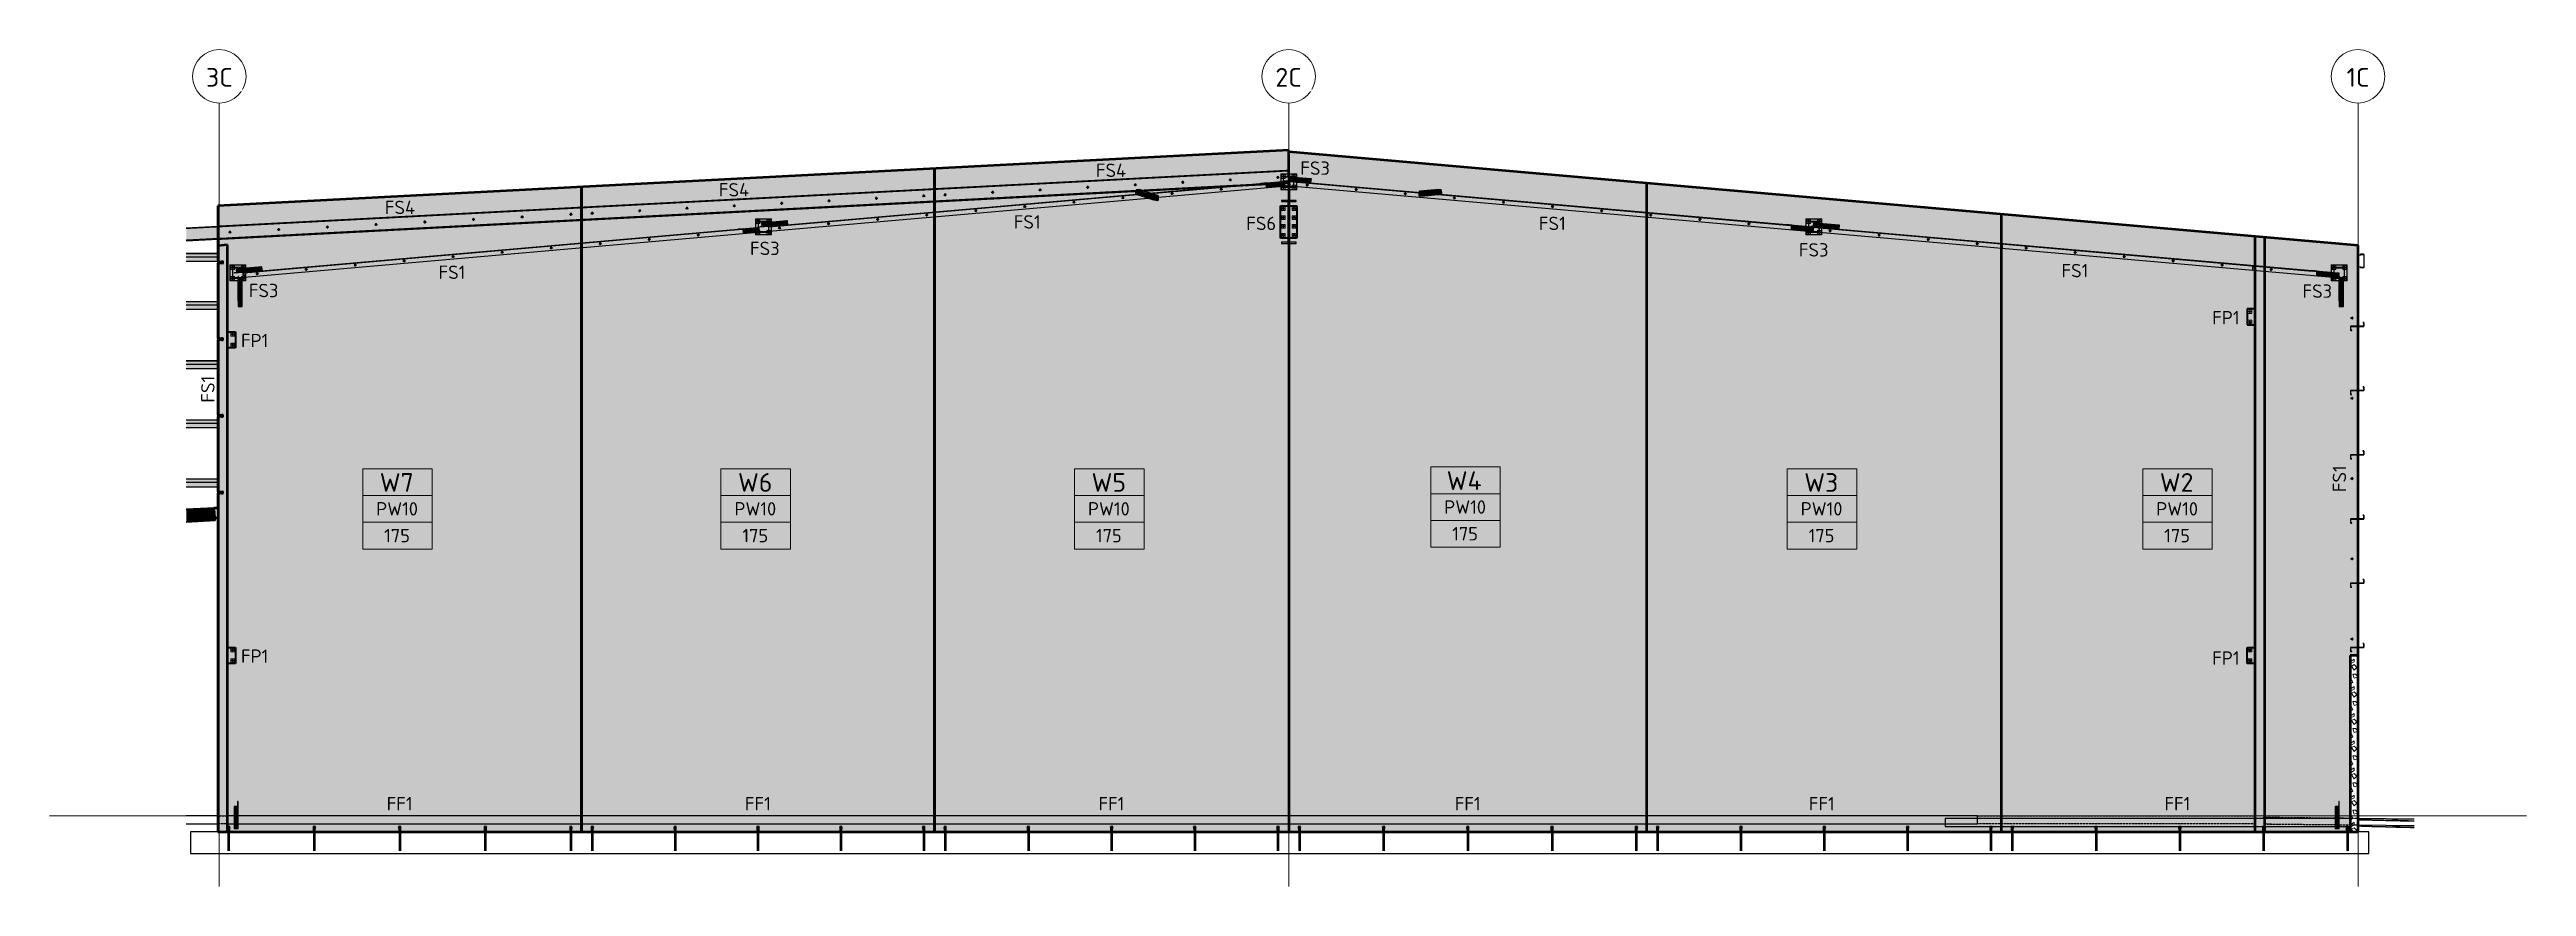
# Model space of a CAD drawing. Header units: millimetres. Extents: x -1292747 to -1174108, y -8316 to 50210.
# Drawn here: x -1245258 to -1198933, y 3882 to 19522 of the extents above; entities that cross this region are included whole.
import ezdxf

# ---------------------------------------------------------------- set-up
doc = ezdxf.new("R2010")
doc.units = ezdxf.units.MM
doc.linetypes.add('Hidden', pattern=[4, 3, -1])
doc.linetypes.add('Hidden Double', pattern=[7, 5, -2])
for name, color, linetype, lineweight in [('A-060-M_DETAIL', 3, 'Continuous', 25), ('A-200-A_WALL', 211, 'Continuous', 18), ('A-200-H_WALL', 111, 'Continuous', 13), ('A-200-M_WALL_EXT', 113, 'Continuous', 13), ('A-200-M_WALL_PAT', 111, 'Continuous', 13), ('A-200-MH_WALL', 110, 'Hidden', 13), ('A-230-M_FLOOR', 192, 'Continuous', 13), ('A-230-MH_FLOOR', 190, 'Hidden Double', 13), ('S-160-M_FOUND', 171, 'Continuous', 13), ('S-280-M_STRUCT_FRAME', 12, 'Continuous', 13), ('Z-030-M_GRID', 191, 'Continuous', 13), ('Z-033_T_GRIDREF', 31, 'Continuous', 13), ('Z-060-M_DETAIL', 92, 'Continuous', 25), ('Z-230-A_LEVEL', 51, 'Continuous', 13)]:
    doc.layers.add(name, color=color, linetype=linetype, lineweight=lineweight)
doc.styles.add('ISOCPEUR', font='isocpeur.ttf', dxfattribs={"height": 250})
doc.styles.add('ISOCPEUR_1', font='isocpeur.ttf', dxfattribs={"height": 350})
doc.styles.add('ISOCPEUR_B', font='', dxfattribs={"height": 350})
doc.styles.get('ISOCPEUR_B').set_extended_font_data('ISOCPEUR', bold=True)

msp = doc.modelspace()

# ---------------------------------------------------------------- texts
at = {"layer": 'A-060-M_DETAIL', "lineweight": 13, "char_height": 250, "attachment_point": 1, "style": 'ISOCPEUR'}
for s, insert, width in [('FS4', (-1225688, 17391.4), 697.468), ('FS3', (-1221865.7, 17431.4), 673.417), ('FS4', (-1238986.4, 16697.1), 697.468), ('FS4', (-1232738.9, 17026.3), 697.468), ('FS1', (-1227224, 16426.4), 609.282), ('FS6', (-1222876, 16398.8), 673.417), ('FS1', (-1217403, 16398.8), 609.282), ('FS3', (-1232156.9, 15931.3), 673.417), ('FS3', (-1212540.6, 15903.8), 673.417), ('FS1', (-1237982.9, 15485.1), 609.282), ('FS1', (-1207628.4, 15515.9), 609.282), ('FS3', (-1241531, 15143.9), 673.417), ('FS3', (-1203121.6, 15132.1), 673.417), ('FP1', (-1204809.8, 14637.1), 609.282), ('FP1', (-1241677.4, 14209.4), 609.282), ('FP1', (-1241677.4, 8310.5), 609.282), ('FP1', (-1204809.8, 8275.2), 609.282), ('FF1', (-1238952.4, 5553.9), 585.232), ('FF1', (-1232252.4, 5553.9), 585.232), ('FF1', (-1225639.9, 5553.9), 585.232), ('FF1', (-1218977.4, 5553.9), 585.232), ('FF1', (-1212354.3, 5553.9), 585.232), ('FF1', (-1205704.3, 5553.9), 585.232)]:
    msp.add_mtext(s, dxfattribs=dict(at, insert=insert, width=width))
at = {"layer": 'A-060-M_DETAIL', "lineweight": 13, "char_height": 250, "width": 609.282, "attachment_point": 1, "rotation": 90, "style": 'ISOCPEUR'}
for insert in [(-1242422.1, 12924.4), (-1202556.3, 11250.4)]:
    msp.add_mtext('FS1', dxfattribs=dict(at, insert=insert))
at = {"layer": 'A-200-A_WALL', "lineweight": 13, "attachment_point": 1}
for s, insert, char_height, width, style in [('W7', (-1239083, 11607), 350, 785.654, 'ISOCPEUR_B'), ('W6', (-1232383, 11607), 350, 785.654, 'ISOCPEUR_B'), ('W5', (-1225770.5, 11607), 350, 785.654, 'ISOCPEUR_B'), ('W4', (-1219128, 11641), 350, 833.755, 'ISOCPEUR_B'), ('W3', (-1212441.4, 11607), 350, 785.654, 'ISOCPEUR_B'), ('W2', (-1205791.4, 11607), 350, 785.654, 'ISOCPEUR_B'), ('PW10', (-1239149, 11063.9), 250, 945.991, 'ISOCPEUR'), ('PW10', (-1232449, 11063.9), 250, 945.991, 'ISOCPEUR'), ('PW10', (-1225836.5, 11063.9), 250, 945.991, 'ISOCPEUR'), ('PW10', (-1219174, 11097.9), 250, 945.991, 'ISOCPEUR'), ('PW10', (-1212507.4, 11063.9), 250, 945.991, 'ISOCPEUR'), ('PW10', (-1205857.4, 11063.9), 250, 945.991, 'ISOCPEUR'), ('175', (-1239000, 10563.9), 250, 585.232, 'ISOCPEUR'), ('175', (-1232300, 10563.9), 250, 585.232, 'ISOCPEUR'), ('175', (-1225687.5, 10563.9), 250, 585.232, 'ISOCPEUR'), ('175', (-1219025, 10597.9), 250, 585.232, 'ISOCPEUR'), ('175', (-1212358.4, 10563.9), 250, 585.232, 'ISOCPEUR'), ('175', (-1205708.4, 10563.9), 250, 585.232, 'ISOCPEUR')]:
    msp.add_mtext(s, dxfattribs=dict(at, insert=insert, char_height=char_height, width=width, style=style))

# ---------------------------------------------------------------- blocks, each defined once
blk = doc.blocks.new('NRP_Framing-Steel-EA - WB725 - 75x75x8EA-3950896-S3_501-PRECAST SECTION C1')
at = {"layer": 'S-280-M_STRUCT_FRAME', "linetype": 'Hidden', "lineweight": 25}
for points in [[(4352332, 5367), (4352332, 5472), (4352329, 5472), (4352324, 5467), (4352324, 5465), (4352324, 5385), (4352321, 5380), (4352316, 5378), (4352262, 5378), (4352257, 5371), (4352257, 5367)], [(4352332, 4956), (4352332, 5367), (4352257, 5367), (4352257, 4956)]]:
    blk.add_hatch(color=256, dxfattribs=at).paths.add_polyline_path(points)
at = {"layer": 'S-280-M_STRUCT_FRAME', "lineweight": 25}
for p, q in [((4352257, 5371), (4352257, 5367)), ((4352257, 5367), (4352332, 5367)), ((4352257, 5367), (4352257, 4956)), ((4352316, 5378), (4352262, 5378)), ((4352324, 5465), (4352324, 5389)), ((4352332, 5472), (4352329, 5472)), ((4352332, 5367), (4352332, 5472)), ((4352332, 4956), (4352332, 5367)), ((4352332, 4956), (4352257, 4956))]:
    blk.add_line(p, q, dxfattribs=at)
at = {"layer": 'S-280-M_STRUCT_FRAME', "lineweight": 25, "flags": 128}
for points in [[(4352262, 5378), (4352261, 5378), (4352260, 5377), (4352260, 5377), (4352259, 5376), (4352258, 5375), (4352258, 5374), (4352257, 5372), (4352257, 5371)], [(4352324, 5389), (4352324, 5387), (4352324, 5385), (4352323, 5383), (4352322, 5381), (4352321, 5380), (4352319, 5379), (4352318, 5378), (4352316, 5378)], [(4352329, 5472), (4352328, 5472), (4352327, 5472), (4352327, 5471), (4352326, 5470), (4352325, 5469), (4352325, 5468), (4352324, 5467), (4352324, 5465)]]:
    blk.add_lwpolyline(points, dxfattribs=at)
blk = doc.blocks.new('NRP_Framing-Steel-EA - WB725 - 75x75x8EA-3952101-S3_501-PRECAST SECTION C1')
at = {"layer": 'S-280-M_STRUCT_FRAME', "linetype": 'Hidden', "lineweight": 25}
for points in [[(4312957, 5367), (4313032, 5367), (4313032, 5472), (4313029, 5472), (4313024, 5467), (4313024, 5465), (4313024, 5385), (4313021, 5380), (4313016, 5378), (4312962, 5378), (4312957, 5371)], [(4312957, 4956), (4313032, 4956), (4313032, 5367), (4312957, 5367), (4312957, 5049)]]:
    blk.add_hatch(color=256, dxfattribs=at).paths.add_polyline_path(points)
at = {"layer": 'S-280-M_STRUCT_FRAME', "lineweight": 25}
for p, q in [((4312957, 5371), (4312957, 5367)), ((4312957, 5367), (4313032, 5367)), ((4312957, 5367), (4312957, 4956)), ((4313016, 5378), (4312962, 5378)), ((4313024, 5465), (4313024, 5389)), ((4313032, 5472), (4313029, 5472)), ((4313032, 5367), (4313032, 5472)), ((4313032, 4956), (4313032, 5367)), ((4313032, 4956), (4312957, 4956))]:
    blk.add_line(p, q, dxfattribs=at)
at = {"layer": 'S-280-M_STRUCT_FRAME', "lineweight": 25, "flags": 128}
for points in [[(4312962, 5378), (4312961, 5378), (4312960, 5377), (4312960, 5377), (4312959, 5376), (4312958, 5375), (4312958, 5374), (4312957, 5372), (4312957, 5371)], [(4313024, 5389), (4313024, 5387), (4313024, 5385), (4313023, 5383), (4313022, 5381), (4313021, 5380), (4313019, 5379), (4313018, 5378), (4313016, 5378)], [(4313029, 5472), (4313028, 5472), (4313027, 5472), (4313027, 5471), (4313026, 5470), (4313025, 5469), (4313025, 5468), (4313024, 5467), (4313024, 5465)]]:
    blk.add_lwpolyline(points, dxfattribs=at)
blk = doc.blocks.new('NRP_Framing-Steel-WB - TB136 - 800WB146-4252456-S3_501-PRECAST SECTION C1')
at = {"layer": 'S-280-M_STRUCT_FRAME', "linetype": 'Hidden', "lineweight": 25}
blk.add_hatch(color=256, dxfattribs=at).paths.add_polyline_path([(4332820, 15900), (4332820, 15920), (4332687, 15920), (4332687, 16680), (4332820, 16680), (4332820, 16700), (4332545, 16700), (4332545, 16680), (4332677, 16680), (4332677, 15920), (4332545, 15920), (4332545, 15900)])
at = {"layer": 'S-280-M_STRUCT_FRAME', "lineweight": 25}
for p, q in [((4332820, 16700), (4332545, 16700)), ((4332545, 16700), (4332545, 16680)), ((4332545, 16680), (4332677, 16680)), ((4332677, 16680), (4332677, 15920)), ((4332687, 15920), (4332687, 16680)), ((4332687, 16680), (4332820, 16680)), ((4332820, 16680), (4332820, 16700)), ((4332677, 15920), (4332545, 15920)), ((4332545, 15920), (4332545, 15900)), ((4332545, 15900), (4332820, 15900)), ((4332820, 15920), (4332687, 15920)), ((4332820, 15900), (4332820, 15920))]:
    blk.add_line(p, q, dxfattribs=at)
blk = doc.blocks.new('NRP_Framing-Steel-SHS - RB429 - 89x89x5_0SHS-4261503-S3_501-PRECAST SECTION C1')
at = {"layer": 'S-280-M_STRUCT_FRAME', "linetype": 'Hidden', "lineweight": 25}
h = blk.add_hatch(color=256, dxfattribs=at)
h.paths.add_polyline_path([(4335137, 16786), (4335234, 16792), (4335240, 16795), (4335244, 16799), (4335245, 16804), (4335245, 16870), (4335242, 16875), (4335237, 16878), (4335231, 16880), (4335228, 16880), (4335130, 16874), (4335125, 16871), (4335121, 16867), (4335119, 16862), (4335120, 16795), (4335122, 16791), (4335127, 16788), (4335134, 16786)])
h.paths.add_polyline_path([(4335137, 16791), (4335131, 16792), (4335127, 16795), (4335126, 16798), (4335127, 16865), (4335131, 16869), (4335137, 16870), (4335232, 16874), (4335236, 16872), (4335238, 16868), (4335237, 16801), (4335233, 16797), (4335228, 16795), (4335175, 16793)])
for points in [[(4335126, 16862), (4335234, 16873), (4335230, 16875), (4335222, 16874), (4335133, 16870), (4335128, 16867), (4335127, 16864)], [(4335126, 16798), (4335238, 16809), (4335237, 16870), (4335235, 16873), (4335126, 16862), (4335126, 16829)], [(4335137, 16791), (4335238, 16802), (4335238, 16805), (4335237, 16809), (4335126, 16798), (4335127, 16795), (4335131, 16792), (4335135, 16791)], [(4335137, 16875), (4335228, 16880), (4335527, 16908), (4335482, 16908), (4335175, 16879)], [(4335137, 16791), (4335233, 16797), (4335236, 16799), (4335236, 16800), (4335138, 16791)], [(4335228, 16790), (4335534, 16819), (4335538, 16822), (4335540, 16828), (4335540, 16831), (4335245, 16804), (4335244, 16799), (4335240, 16795), (4335234, 16792), (4335231, 16791)], [(4335245, 16868), (4335537, 16895), (4335535, 16901), (4335532, 16906), (4335527, 16908), (4335231, 16880), (4335237, 16878), (4335242, 16875), (4335245, 16870)], [(4335245, 16804), (4335540, 16831), (4335537, 16895), (4335245, 16868), (4335245, 16846)]]:
    blk.add_hatch(color=256, dxfattribs=at).paths.add_polyline_path(points)
at = {"layer": 'S-280-M_STRUCT_FRAME', "lineweight": 25}
for p, q in [((4335119, 16862), (4335119, 16798)), ((4335126, 16798), (4335126, 16862)), ((4335482, 16908), (4335136, 16875)), ((4335228, 16880), (4335137, 16875)), ((4335137, 16870), (4335228, 16875)), ((4335228, 16795), (4335137, 16791)), ((4335137, 16786), (4335228, 16790)), ((4335228, 16790), (4335229, 16791)), ((4335229, 16791), (4335532, 16819)), ((4335238, 16868), (4335238, 16803)), ((4335245, 16804), (4335245, 16868)), ((4335482, 16908), (4335527, 16908)), ((4335537, 16895), (4335540, 16831))]:
    blk.add_line(p, q, dxfattribs=at)
at = {"layer": 'S-280-M_STRUCT_FRAME', "lineweight": 25, "flags": 128}
for points in [[(4335136, 16875), (4335134, 16875), (4335130, 16874), (4335127, 16873), (4335125, 16871), (4335122, 16869), (4335121, 16867), (4335120, 16865), (4335119, 16862)], [(4335119, 16798), (4335120, 16795), (4335121, 16793), (4335122, 16791), (4335125, 16789), (4335127, 16788), (4335130, 16787), (4335134, 16786), (4335137, 16786)], [(4335126, 16862), (4335127, 16864), (4335127, 16865), (4335128, 16867), (4335130, 16868), (4335131, 16869), (4335133, 16870), (4335135, 16870), (4335137, 16870)], [(4335137, 16791), (4335135, 16791), (4335133, 16792), (4335131, 16792), (4335130, 16793), (4335128, 16794), (4335127, 16795), (4335127, 16797), (4335126, 16798)], [(4335245, 16868), (4335245, 16870), (4335244, 16873), (4335242, 16875), (4335240, 16877), (4335237, 16878), (4335234, 16879), (4335231, 16880), (4335228, 16880)], [(4335228, 16875), (4335230, 16875), (4335232, 16874), (4335233, 16874), (4335235, 16873), (4335236, 16872), (4335237, 16870), (4335238, 16869), (4335238, 16868)], [(4335238, 16803), (4335238, 16802), (4335237, 16801), (4335236, 16799), (4335235, 16798), (4335233, 16797), (4335232, 16796), (4335230, 16796), (4335228, 16795)], [(4335229, 16791), (4335231, 16791), (4335234, 16792), (4335237, 16793), (4335240, 16795), (4335242, 16797), (4335244, 16799), (4335245, 16801), (4335245, 16804)]]:
    blk.add_lwpolyline(points, dxfattribs=at)
at = {"layer": 'S-280-M_STRUCT_FRAME', "lineweight": 25}
for centre, start_param, end_param in [((4335483, 16895), 6.217544, 6.283185), ((4335528, 16895), 4.646748, 6.217544), ((4335531, 16831), 3.141593, 4.646748)]:
    blk.add_ellipse(centre, major_axis=(-1.2, 12.4), ratio=0.705577, start_param=start_param, end_param=end_param, dxfattribs=at)
blk = doc.blocks.new('NRP_Framing-Steel-SHS - RB429 - 89x89x5_0SHS-4262965-S3_501-PRECAST SECTION C1')
at = {"layer": 'S-280-M_STRUCT_FRAME', "linetype": 'Hidden', "lineweight": 25}
for points in [[(4330119, 16735), (4330119, 16800), (4329831, 16894), (4329821, 16832), (4330049, 16758)], [(4330133, 16720), (4330126, 16723), (4330121, 16729), (4330119, 16735), (4329821, 16832), (4329821, 16826), (4329824, 16821), (4329826, 16820), (4330130, 16721)], [(4330119, 16800), (4330121, 16805), (4330125, 16808), (4330130, 16810), (4330137, 16810), (4329840, 16906), (4329835, 16903), (4329832, 16898), (4329831, 16894), (4330049, 16823)], [(4330228, 16795), (4329887, 16907), (4329842, 16907), (4330137, 16810), (4330211, 16798)], [(4330238, 16715), (4330237, 16781), (4330191, 16796), (4330133, 16805), (4330128, 16803), (4330127, 16800), (4330126, 16794), (4330126, 16752), (4330238, 16715)], [(4330230, 16709), (4330235, 16710), (4330238, 16714), (4330237, 16715), (4330126, 16751), (4330126, 16742), (4330228, 16709)], [(4330228, 16709), (4330126, 16742), (4330127, 16730), (4330130, 16727), (4330137, 16724), (4330225, 16710)], [(4330238, 16781), (4330237, 16784), (4330234, 16788), (4330227, 16790), (4330197, 16794), (4330238, 16781)]]:
    blk.add_hatch(color=256, dxfattribs=at).paths.add_polyline_path(points)
h = blk.add_hatch(color=256, dxfattribs=at)
h.paths.add_polyline_path([(4330231, 16704), (4330237, 16705), (4330242, 16707), (4330245, 16712), (4330245, 16714), (4330245, 16783), (4330241, 16788), (4330235, 16793), (4330228, 16795), (4330130, 16810), (4330125, 16808), (4330121, 16805), (4330119, 16800), (4330120, 16732), (4330123, 16726), (4330130, 16721), (4330137, 16719), (4330228, 16704)])
h.paths.add_polyline_path([(4330230, 16709), (4330228, 16709), (4330132, 16725), (4330127, 16730), (4330126, 16733), (4330127, 16802), (4330130, 16804), (4330135, 16805), (4330137, 16805), (4330232, 16789), (4330237, 16784), (4330238, 16781), (4330237, 16712), (4330235, 16710), (4330232, 16709)])
at = {"layer": 'S-280-M_STRUCT_FRAME', "lineweight": 25}
for p, q in [((4329821, 16832), (4329831, 16894)), ((4329826, 16820), (4330133, 16720)), ((4329842, 16907), (4329887, 16907)), ((4330231, 16794), (4329889, 16906)), ((4330119, 16800), (4330119, 16735)), ((4330126, 16733), (4330126, 16799)), ((4330133, 16720), (4330137, 16719)), ((4330228, 16795), (4330137, 16810)), ((4330137, 16805), (4330228, 16790)), ((4330228, 16709), (4330137, 16724)), ((4330137, 16719), (4330228, 16704)), ((4330231, 16795), (4330228, 16795)), ((4330238, 16781), (4330238, 16715)), ((4330245, 16714), (4330245, 16780))]:
    blk.add_line(p, q, dxfattribs=at)
at = {"layer": 'S-280-M_STRUCT_FRAME', "lineweight": 25, "flags": 128}
for points in [[(4330137, 16810), (4330134, 16810), (4330130, 16810), (4330127, 16810), (4330125, 16808), (4330122, 16807), (4330121, 16805), (4330120, 16803), (4330119, 16800)], [(4330119, 16735), (4330120, 16732), (4330121, 16729), (4330123, 16726), (4330126, 16723), (4330129, 16721), (4330133, 16720)], [(4330126, 16799), (4330127, 16801), (4330127, 16802), (4330128, 16803), (4330130, 16804), (4330131, 16805), (4330133, 16805), (4330135, 16805), (4330137, 16805)], [(4330137, 16724), (4330135, 16725), (4330132, 16725), (4330130, 16727), (4330129, 16728), (4330127, 16730), (4330127, 16732), (4330126, 16733)], [(4330228, 16790), (4330230, 16790), (4330232, 16789), (4330234, 16788), (4330236, 16786), (4330237, 16784), (4330238, 16783), (4330238, 16781)], [(4330238, 16715), (4330238, 16714), (4330237, 16712), (4330236, 16711), (4330235, 16710), (4330233, 16710), (4330232, 16709), (4330230, 16709), (4330228, 16709)], [(4330228, 16704), (4330231, 16704), (4330234, 16704), (4330237, 16705), (4330240, 16706), (4330242, 16707), (4330244, 16709), (4330245, 16712), (4330245, 16714)], [(4330245, 16780), (4330245, 16783), (4330243, 16786), (4330241, 16788), (4330239, 16791), (4330235, 16793), (4330231, 16794), (4330231, 16794)]]:
    blk.add_lwpolyline(points, dxfattribs=at)
at = {"layer": 'S-280-M_STRUCT_FRAME', "lineweight": 25}
for centre, start_param, end_param in [((4329830, 16832), 1.792064, 3.141593), ((4329840, 16894), 0.221268, 1.792064), ((4329885, 16894), 0, 0.221268)]:
    blk.add_ellipse(centre, major_axis=(3.9, 11.9), ratio=0.688984, start_param=start_param, end_param=end_param, dxfattribs=at)
blk = doc.blocks.new('NRP_Framing-Steel-PFC - R308 - 250PFC-4148418-S3_501-PRECAST SECTION C1')
at = {"layer": 'S-280-M_STRUCT_FRAME', "linetype": 'Hidden', "lineweight": 25}
for points in [[(4312065, 10925), (4312578, 10951), (4312578, 10962), (4312593, 10962), (4312593, 10967), (4312065, 10940)], [(4312065, 10913), (4312594, 10941), (4312578, 10941), (4312578, 10951), (4312065, 10925), (4312065, 10913)], [(4312065, 10717), (4312605, 10745), (4312604, 10753), (4312578, 10753), (4312578, 10774), (4312603, 10774), (4312594, 10940), (4312065, 10913), (4312065, 10733)], [(4312065, 10705), (4312605, 10733), (4312605, 10745), (4312065, 10717), (4312065, 10705)], [(4312065, 10690), (4312606, 10718), (4312605, 10733), (4312065, 10705)]]:
    blk.add_hatch(color=256, dxfattribs=at).paths.add_polyline_path(points)
at = {"layer": 'S-280-M_STRUCT_FRAME', "lineweight": 25}
for p, q in [((4312065, 10940), (4312593, 10967)), ((4312065, 10925), (4312578, 10951)), ((4312065, 10705), (4312605, 10733)), ((4312065, 10690), (4312606, 10718)), ((4312593, 10967), (4312593, 10962)), ((4312595, 10940), (4312603, 10774)), ((4312604, 10753), (4312605, 10745)), ((4312605, 10745), (4312605, 10733)), ((4312605, 10733), (4312606, 10718))]:
    blk.add_line(p, q, dxfattribs=at)
at = {"layer": 'S-280-M_STRUCT_FRAME', "linetype": 'Hidden', "lineweight": 25}
for p, q in [((4312065, 10925), (4312578, 10951)), ((4312065, 10705), (4312605, 10733)), ((4312578, 10951), (4312594, 10952)), ((4312578, 10951), (4312594, 10952)), ((4312593, 10962), (4312594, 10952)), ((4312594, 10952), (4312595, 10940)), ((4312603, 10774), (4312604, 10753))]:
    blk.add_line(p, q, dxfattribs=at)
blk = doc.blocks.new('NRP_Framing-Steel-EA - RA728 - 90x90x8EA-4104764-S3_501-PRECAST SECTION C1')
at = {"layer": 'S-280-M_STRUCT_FRAME', "linetype": 'Hidden', "lineweight": 25}
for p, q in [((4332673, 16977), (4332678, 17037)), ((4332679, 17038), (4332681, 17066)), ((4342397, 16126), (4342538, 16114)), ((4342613, 16189), (4342404, 16208)), ((4342539, 16114), (4342606, 16108)), ((4350714, 15489), (4350706, 15399))]:
    blk.add_line(p, q, dxfattribs=at)
blk = doc.blocks.new('NRP_Framing-Steel-EA - RA728 - 90x90x8EA-3936119-S3_501-PRECAST SECTION C1')
at = {"layer": 'S-280-M_STRUCT_FRAME', "linetype": 'Hidden', "lineweight": 25}
for p, q in [((4329855, 16811), (4322960, 16208)), ((4330112, 16833), (4329855, 16811)), ((4332171, 17013), (4330112, 16833)), ((4332592, 17050), (4332246, 17020)), ((4332697, 17059), (4332592, 17050))]:
    blk.add_line(p, q, dxfattribs=at)
blk = doc.blocks.new('NRP_Framing-Steel-EA - RA728 - 90x90x8EA-3938956-S3_501-PRECAST SECTION C1')
at = {"layer": 'S-280-M_STRUCT_FRAME', "linetype": 'Hidden', "lineweight": 25}
for p, q in [((4351822, 15384), (4342613, 16189)), ((4352217, 15349), (4351897, 15377))]:
    blk.add_line(p, q, dxfattribs=at)
blk = doc.blocks.new('NRP_Framing-Steel-EA - RB725 - 75x75x8EA-3938871-S3_501-PRECAST SECTION C1')
at = {"layer": 'S-280-M_STRUCT_FRAME', "linetype": 'Hidden', "lineweight": 25}
h = blk.add_hatch(color=256, dxfattribs=at)
h.paths.add_polyline_path([(4342873, 16178), (4342875, 16180), (4342878, 16182), (4342874, 16183), (4342606, 16205), (4342606, 16201), (4342824, 16182)])
h.paths.add_polyline_path([(4342600, 16202), (4342600, 16207), (4342452, 16219), (4342450, 16216), (4342450, 16215), (4342580, 16203)])
h = blk.add_hatch(color=256, dxfattribs=at)
h.paths.add_polyline_path([(4342873, 16175), (4342873, 16178), (4342606, 16201), (4342606, 16198), (4342824, 16179)])
h.paths.add_polyline_path([(4342600, 16199), (4342600, 16202), (4342450, 16215), (4342450, 16212), (4342580, 16200)])
h = blk.add_hatch(color=256, dxfattribs=at)
h.paths.add_polyline_path([(4342957, 16176), (4342962, 16177), (4342966, 16181), (4342965, 16183), (4342606, 16214), (4342606, 16206), (4342954, 16176)])
h.paths.add_polyline_path([(4342600, 16207), (4342599, 16215), (4342500, 16223), (4342498, 16218), (4342494, 16216), (4342500, 16215), (4342580, 16208)])
h = blk.add_hatch(color=256, dxfattribs=at)
h.paths.add_polyline_path([(4342966, 16183), (4342971, 16236), (4342606, 16267), (4342606, 16214), (4342966, 16183)])
h.paths.add_polyline_path([(4342600, 16215), (4342600, 16269), (4342505, 16277), (4342500, 16223), (4342599, 16215)])
h = blk.add_hatch(color=256, dxfattribs=at)
h.paths.add_polyline_path([(4342971, 16236), (4342972, 16239), (4342975, 16241), (4342978, 16241), (4342606, 16273), (4342606, 16268), (4342906, 16242)])
h.paths.add_polyline_path([(4342600, 16269), (4342600, 16274), (4342507, 16281), (4342505, 16278), (4342505, 16277)])
blk.add_hatch(color=256, dxfattribs=at).paths.add_polyline_path([(4342976, 16166), (4342982, 16240), (4342977, 16241), (4342971, 16236), (4342965, 16180), (4342961, 16176), (4342954, 16176), (4342879, 16182), (4342873, 16178), (4342873, 16175), (4342906, 16172)])
at = {"layer": 'S-280-M_STRUCT_FRAME', "lineweight": 25}
for p, q in [((4342450, 16212), (4342450, 16215)), ((4342600, 16207), (4342454, 16219)), ((4342500, 16223), (4342505, 16277)), ((4342600, 16274), (4342509, 16282)), ((4342978, 16241), (4342606, 16273)), ((4342971, 16236), (4342966, 16183)), ((4342976, 16166), (4342982, 16240)), ((4342982, 16240), (4342978, 16241)), ((4342600, 16199), (4342483, 16209)), ((4342881, 16182), (4342606, 16206)), ((4342873, 16175), (4342606, 16198)), ((4342873, 16178), (4342873, 16175)), ((4342873, 16175), (4342976, 16166)), ((4342954, 16176), (4342881, 16182))]:
    blk.add_line(p, q, dxfattribs=at)
at = {"layer": 'S-280-M_STRUCT_FRAME', "linetype": 'Hidden', "lineweight": 25}
for p, q in [((4342606, 16273), (4342600, 16274)), ((4342606, 16206), (4342600, 16207)), ((4342606, 16198), (4342600, 16199))]:
    blk.add_line(p, q, dxfattribs=at)
at = {"layer": 'S-280-M_STRUCT_FRAME', "lineweight": 25, "flags": 128}
for points in [[(4342978, 16241), (4342977, 16241), (4342975, 16241), (4342974, 16240), (4342973, 16240), (4342972, 16239), (4342971, 16238), (4342971, 16237), (4342971, 16236)], [(4342880, 16182), (4342879, 16182), (4342878, 16182), (4342877, 16182), (4342876, 16181), (4342875, 16180), (4342874, 16180), (4342873, 16179), (4342873, 16178)], [(4342966, 16183), (4342966, 16181), (4342965, 16180), (4342964, 16178), (4342962, 16177), (4342961, 16176), (4342959, 16176), (4342957, 16176), (4342954, 16176)]]:
    blk.add_lwpolyline(points, dxfattribs=at)
at = {"layer": 'S-280-M_STRUCT_FRAME', "lineweight": 25}
for centre, major_axis, start_param, end_param in [((4342454, 16214), (0.44, 4.98), 0, 1.570796), ((4342494, 16224), (0.7, 7.97), 3.174271, 4.712389), ((4342508, 16277), (0.44, 4.98), 0, 1.570796)]:
    blk.add_ellipse(centre, major_axis=major_axis, ratio=0.727728, start_param=start_param, end_param=end_param, dxfattribs=at)
blk = doc.blocks.new('NRP_Framing-Steel-EA - RB725 - 75x75x8EA-3939197-S3_501-PRECAST SECTION C1')
at = {"layer": 'S-280-M_STRUCT_FRAME', "linetype": 'Hidden', "lineweight": 25}
blk.add_hatch(color=256, dxfattribs=at).paths.add_polyline_path([(4351912, 15309), (4351919, 15383), (4351816, 15392), (4351816, 15389), (4351822, 15384), (4351901, 15376), (4351905, 15373), (4351907, 15368), (4351902, 15314), (4351908, 15309)])
h = blk.add_hatch(color=256, dxfattribs=at)
h.paths.add_polyline_path([(4352314, 15273), (4352321, 15348), (4352237, 15355), (4352237, 15280), (4352264, 15278)])
h.paths.add_polyline_path([(4352231, 15281), (4352231, 15356), (4351919, 15383), (4351912, 15309), (4352101, 15292)])
at = {"layer": 'S-280-M_STRUCT_FRAME', "lineweight": 25}
for p, q in [((4351919, 15383), (4351816, 15392)), ((4351816, 15392), (4351816, 15389)), ((4351822, 15384), (4351896, 15377)), ((4351907, 15368), (4351902, 15314)), ((4351908, 15309), (4351912, 15309)), ((4351912, 15309), (4351919, 15383)), ((4351912, 15309), (4352231, 15281)), ((4351919, 15383), (4352231, 15356)), ((4352237, 15355), (4352321, 15348)), ((4352321, 15348), (4352314, 15273)), ((4352237, 15280), (4352314, 15273))]:
    blk.add_line(p, q, dxfattribs=at)
at = {"layer": 'S-280-M_STRUCT_FRAME', "linetype": 'Hidden', "lineweight": 25}
for p, q in [((4352231, 15356), (4352237, 15355)), ((4352231, 15281), (4352237, 15280))]:
    blk.add_line(p, q, dxfattribs=at)
at = {"layer": 'S-280-M_STRUCT_FRAME', "lineweight": 25, "flags": 128}
for points in [[(4351816, 15389), (4351816, 15388), (4351816, 15387), (4351817, 15386), (4351818, 15386), (4351819, 15385), (4351820, 15384), (4351821, 15384), (4351822, 15384)], [(4351896, 15377), (4351899, 15377), (4351901, 15376), (4351902, 15375), (4351904, 15374), (4351905, 15373), (4351906, 15371), (4351907, 15370), (4351907, 15368)], [(4351902, 15314), (4351902, 15313), (4351902, 15313), (4351903, 15312), (4351904, 15311), (4351905, 15310), (4351906, 15309), (4351907, 15309), (4351908, 15309)]]:
    blk.add_lwpolyline(points, dxfattribs=at)
blk = doc.blocks.new('NRP_Framing-Steel-EA - RB725 - 75x75x8EA-3936348-S3_501-PRECAST SECTION C1')
at = {"layer": 'S-280-M_STRUCT_FRAME', "linetype": 'Hidden', "lineweight": 25}
blk.add_hatch(color=256, dxfattribs=at).paths.add_polyline_path([(4322483, 16099), (4322489, 16099), (4322482, 16174), (4322379, 16165), (4322380, 16162), (4322387, 16157), (4322465, 16164), (4322470, 16161), (4322473, 16157), (4322477, 16103), (4322481, 16101)])
h = blk.add_hatch(color=256, dxfattribs=at)
h.paths.add_polyline_path([(4322489, 16099), (4322759, 16123), (4322759, 16198), (4322482, 16174), (4322488, 16108)])
h.paths.add_polyline_path([(4322765, 16123), (4322779, 16125), (4322772, 16199), (4322765, 16199), (4322765, 16152)])
at = {"layer": 'S-280-M_STRUCT_FRAME', "lineweight": 25}
for p, q in [((4322482, 16174), (4322379, 16165)), ((4322379, 16165), (4322380, 16162)), ((4322387, 16157), (4322461, 16164)), ((4322473, 16157), (4322477, 16103)), ((4322482, 16174), (4322759, 16198)), ((4322489, 16099), (4322482, 16174)), ((4322485, 16099), (4322489, 16099)), ((4322489, 16099), (4322759, 16123)), ((4322765, 16199), (4322772, 16199)), ((4322765, 16123), (4322779, 16125)), ((4322772, 16199), (4322779, 16125))]:
    blk.add_line(p, q, dxfattribs=at)
at = {"layer": 'S-280-M_STRUCT_FRAME', "linetype": 'Hidden', "lineweight": 25}
for p, q in [((4322759, 16198), (4322765, 16199)), ((4322759, 16123), (4322765, 16123))]:
    blk.add_line(p, q, dxfattribs=at)
at = {"layer": 'S-280-M_STRUCT_FRAME', "lineweight": 25, "flags": 128}
for points in [[(4322380, 16162), (4322380, 16161), (4322380, 16160), (4322381, 16159), (4322382, 16159), (4322383, 16158), (4322384, 16158), (4322386, 16157), (4322387, 16157)], [(4322461, 16164), (4322463, 16164), (4322465, 16164), (4322467, 16163), (4322469, 16162), (4322470, 16161), (4322471, 16160), (4322472, 16158), (4322473, 16157)], [(4322477, 16103), (4322477, 16102), (4322478, 16101), (4322479, 16100), (4322480, 16100), (4322481, 16099), (4322482, 16099), (4322483, 16099), (4322485, 16099)]]:
    blk.add_lwpolyline(points, dxfattribs=at)
blk = doc.blocks.new('NRP_Framing-Steel-EA - RB725 - 75x75x8EA-3936451-S3_501-PRECAST SECTION C1')
at = {"layer": 'S-280-M_STRUCT_FRAME', "linetype": 'Hidden', "lineweight": 25}
h = blk.add_hatch(color=256, dxfattribs=at)
h.paths.add_polyline_path([(4312960, 15344), (4313125, 15359), (4313125, 15363), (4312961, 15348), (4312960, 15345)])
h.paths.add_polyline_path([(4313131, 15359), (4313384, 15382), (4313385, 15385), (4313389, 15386), (4313390, 15386), (4313131, 15363), (4313131, 15359)])
h = blk.add_hatch(color=256, dxfattribs=at)
h.paths.add_polyline_path([(4312960, 15341), (4313125, 15355), (4313125, 15358), (4312960, 15344), (4312960, 15342)])
h.paths.add_polyline_path([(4313131, 15356), (4313384, 15378), (4313384, 15381), (4313131, 15359)])
h = blk.add_hatch(color=256, dxfattribs=at)
h.paths.add_polyline_path([(4313007, 15359), (4313007, 15359), (4313029, 15359)])
h.paths.add_polyline_path([(4313002, 15352), (4313125, 15364), (4313125, 15371), (4313007, 15361), (4313006, 15355), (4313004, 15353)])
h.paths.add_polyline_path([(4313131, 15364), (4313468, 15394), (4313473, 15397), (4313474, 15402), (4313131, 15371), (4313131, 15364)])
h = blk.add_hatch(color=256, dxfattribs=at)
h.paths.add_polyline_path([(4313003, 15415), (4313125, 15426), (4313125, 15430), (4313004, 15419), (4313003, 15416)])
h.paths.add_polyline_path([(4313131, 15426), (4313470, 15457), (4313471, 15459), (4313475, 15461), (4313476, 15461), (4313131, 15430), (4313131, 15426)])
h = blk.add_hatch(color=256, dxfattribs=at)
h.paths.add_polyline_path([(4313007, 15361), (4313125, 15371), (4313125, 15425), (4313003, 15415), (4313007, 15361)])
h.paths.add_polyline_path([(4313131, 15372), (4313474, 15403), (4313470, 15456), (4313131, 15426), (4313131, 15381)])
blk.add_hatch(color=256, dxfattribs=at).paths.add_polyline_path([(4313384, 15378), (4313487, 15387), (4313480, 15462), (4313475, 15461), (4313470, 15456), (4313474, 15399), (4313470, 15395), (4313464, 15393), (4313387, 15386), (4313384, 15381)])
at = {"layer": 'S-280-M_STRUCT_FRAME', "lineweight": 25}
for p, q in [((4313125, 15355), (4312960, 15341)), ((4312960, 15341), (4312960, 15344)), ((4313125, 15363), (4312963, 15349)), ((4313007, 15361), (4313003, 15415)), ((4313125, 15430), (4313006, 15420)), ((4313476, 15461), (4313131, 15431)), ((4313390, 15386), (4313131, 15364)), ((4313384, 15378), (4313131, 15356)), ((4313384, 15378), (4313487, 15387)), ((4313384, 15381), (4313384, 15378)), ((4313464, 15393), (4313390, 15386)), ((4313470, 15456), (4313474, 15402)), ((4313480, 15462), (4313476, 15461)), ((4313487, 15387), (4313480, 15462))]:
    blk.add_line(p, q, dxfattribs=at)
at = {"layer": 'S-280-M_STRUCT_FRAME', "linetype": 'Hidden', "lineweight": 25}
for p, q in [((4313131, 15431), (4313125, 15430)), ((4313131, 15364), (4313125, 15363)), ((4313131, 15356), (4313125, 15355))]:
    blk.add_line(p, q, dxfattribs=at)
at = {"layer": 'S-280-M_STRUCT_FRAME', "lineweight": 25, "flags": 128}
for points in [[(4313390, 15386), (4313389, 15386), (4313387, 15386), (4313386, 15385), (4313385, 15385), (4313385, 15384), (4313384, 15383), (4313384, 15382), (4313384, 15381)], [(4313474, 15402), (4313474, 15400), (4313474, 15399), (4313473, 15397), (4313472, 15396), (4313470, 15395), (4313468, 15394), (4313466, 15393), (4313464, 15393)], [(4313476, 15461), (4313475, 15461), (4313474, 15461), (4313472, 15460), (4313471, 15459), (4313471, 15458), (4313470, 15458), (4313470, 15457), (4313470, 15456)]]:
    blk.add_lwpolyline(points, dxfattribs=at)
at = {"layer": 'S-280-M_STRUCT_FRAME', "lineweight": 25}
for centre, major_axis, start_param, end_param in [((4312964, 15344), (-0.44, 4.98), 0, 1.570796), ((4313006, 15415), (-0.44, 4.98), 0, 1.570796), ((4313001, 15360), (-0.7, 7.97), 3.174367, 4.712389)]:
    blk.add_ellipse(centre, major_axis=major_axis, ratio=0.725827, start_param=start_param, end_param=end_param, dxfattribs=at)
blk = doc.blocks.new('NRP_Framing-Steel-EA - RB725 - 75x75x8EA-3936944-S3_501-PRECAST SECTION C1')
at = {"layer": 'S-280-M_STRUCT_FRAME', "linetype": 'Hidden', "lineweight": 25}
blk.add_hatch(color=256, dxfattribs=at).paths.add_polyline_path([(4332267, 16955), (4332273, 16955), (4332266, 17030), (4332164, 17021), (4332164, 17018), (4332171, 17013), (4332249, 17020), (4332254, 17017), (4332256, 17013), (4332261, 16959)])
h = blk.add_hatch(color=256, dxfattribs=at)
h.paths.add_polyline_path([(4332273, 16955), (4332579, 16982), (4332579, 17057), (4332266, 17030), (4332272, 16961)])
h.paths.add_polyline_path([(4332585, 16982), (4332598, 16984), (4332591, 17058), (4332585, 17058)])
at = {"layer": 'S-280-M_STRUCT_FRAME', "lineweight": 25}
for p, q in [((4332266, 17030), (4332164, 17021)), ((4332164, 17021), (4332164, 17018)), ((4332171, 17013), (4332245, 17020)), ((4332256, 17013), (4332261, 16959)), ((4332266, 17030), (4332579, 17057)), ((4332273, 16955), (4332266, 17030)), ((4332268, 16955), (4332273, 16955)), ((4332273, 16955), (4332579, 16982)), ((4332585, 17058), (4332591, 17058)), ((4332585, 16982), (4332598, 16984)), ((4332591, 17058), (4332598, 16984))]:
    blk.add_line(p, q, dxfattribs=at)
at = {"layer": 'S-280-M_STRUCT_FRAME', "linetype": 'Hidden', "lineweight": 25}
for p, q in [((4332579, 17057), (4332585, 17058)), ((4332579, 16982), (4332585, 16982))]:
    blk.add_line(p, q, dxfattribs=at)
at = {"layer": 'S-280-M_STRUCT_FRAME', "lineweight": 25, "flags": 128}
for points in [[(4332164, 17018), (4332164, 17017), (4332165, 17016), (4332165, 17015), (4332166, 17015), (4332167, 17014), (4332169, 17014), (4332170, 17013), (4332171, 17013)], [(4332245, 17020), (4332247, 17020), (4332249, 17020), (4332251, 17019), (4332253, 17018), (4332254, 17017), (4332255, 17016), (4332256, 17014), (4332256, 17013)], [(4332261, 16959), (4332261, 16958), (4332262, 16957), (4332263, 16956), (4332263, 16956), (4332265, 16955), (4332266, 16955), (4332267, 16955), (4332268, 16955)]]:
    blk.add_lwpolyline(points, dxfattribs=at)
blk = doc.blocks.new('NRP_Framing-Steel-EA - RB725 - 75x75x8EA-3965456-S3_501-PRECAST SECTION C1')
at = {"layer": 'S-280-M_STRUCT_FRAME', "linetype": 'Hidden', "lineweight": 25}
h = blk.add_hatch(color=256, dxfattribs=at)
h.paths.add_polyline_path([(4322788, 16204), (4322953, 16218), (4322953, 16223), (4322790, 16208), (4322788, 16205)])
h.paths.add_polyline_path([(4322959, 16219), (4323211, 16242), (4323213, 16245), (4323216, 16246), (4323211, 16246), (4322959, 16223), (4322959, 16219)])
h = blk.add_hatch(color=256, dxfattribs=at)
h.paths.add_polyline_path([(4322789, 16201), (4322953, 16215), (4322953, 16218), (4322788, 16204)])
h.paths.add_polyline_path([(4322959, 16216), (4323211, 16238), (4323211, 16241), (4322959, 16219)])
h = blk.add_hatch(color=256, dxfattribs=at)
h.paths.add_polyline_path([(4322831, 16275), (4322953, 16286), (4322953, 16290), (4322832, 16279), (4322831, 16276)])
h.paths.add_polyline_path([(4322959, 16286), (4323297, 16316), (4323299, 16319), (4323302, 16321), (4323294, 16320), (4322959, 16290), (4322959, 16286)])
h = blk.add_hatch(color=256, dxfattribs=at)
h.paths.add_polyline_path([(4322836, 16221), (4322953, 16231), (4322953, 16285), (4322831, 16275), (4322836, 16221)])
h.paths.add_polyline_path([(4322959, 16232), (4323302, 16262), (4323297, 16315), (4322959, 16286), (4322959, 16241)])
h = blk.add_hatch(color=256, dxfattribs=at)
h.paths.add_polyline_path([(4322836, 16219), (4322836, 16219), (4322857, 16219)])
h.paths.add_polyline_path([(4322831, 16212), (4322953, 16224), (4322953, 16231), (4322836, 16221), (4322834, 16215), (4322832, 16213)])
h.paths.add_polyline_path([(4322959, 16224), (4323295, 16254), (4323300, 16257), (4323302, 16262), (4322959, 16231), (4322959, 16224)])
blk.add_hatch(color=256, dxfattribs=at).paths.add_polyline_path([(4323211, 16238), (4323314, 16247), (4323307, 16321), (4323302, 16321), (4323297, 16315), (4323301, 16258), (4323297, 16255), (4323291, 16253), (4323215, 16246), (4323211, 16241)])
at = {"layer": 'S-280-M_STRUCT_FRAME', "lineweight": 25}
for p, q in [((4322953, 16215), (4322789, 16201)), ((4322953, 16223), (4322792, 16209)), ((4322836, 16221), (4322831, 16275)), ((4322953, 16290), (4322834, 16280)), ((4323303, 16321), (4322959, 16291)), ((4323217, 16246), (4322959, 16224)), ((4323211, 16238), (4322959, 16216)), ((4323211, 16238), (4323314, 16247)), ((4323211, 16241), (4323211, 16238)), ((4323291, 16253), (4323217, 16246)), ((4323297, 16315), (4323302, 16262)), ((4323307, 16321), (4323303, 16321)), ((4323314, 16247), (4323307, 16321)), ((4322789, 16201), (4322788, 16204))]:
    blk.add_line(p, q, dxfattribs=at)
at = {"layer": 'S-280-M_STRUCT_FRAME', "linetype": 'Hidden', "lineweight": 25}
for p, q in [((4322959, 16291), (4322953, 16290)), ((4322959, 16224), (4322953, 16223)), ((4322959, 16216), (4322953, 16215))]:
    blk.add_line(p, q, dxfattribs=at)
at = {"layer": 'S-280-M_STRUCT_FRAME', "lineweight": 25, "flags": 128}
for points in [[(4323217, 16246), (4323216, 16246), (4323215, 16246), (4323214, 16245), (4323213, 16244), (4323212, 16243), (4323211, 16243), (4323211, 16242), (4323211, 16241)], [(4323302, 16262), (4323302, 16260), (4323301, 16258), (4323300, 16257), (4323299, 16256), (4323297, 16255), (4323295, 16254), (4323293, 16253), (4323291, 16253)], [(4323303, 16321), (4323302, 16321), (4323301, 16320), (4323300, 16320), (4323299, 16319), (4323298, 16318), (4323297, 16317), (4323297, 16316), (4323297, 16315)]]:
    blk.add_lwpolyline(points, dxfattribs=at)
at = {"layer": 'S-280-M_STRUCT_FRAME', "lineweight": 25}
for centre, major_axis, start_param, end_param in [((4322835, 16275), (-0.44, 4.98), 0, 1.570796), ((4322830, 16220), (-0.7, 7.97), 3.174324, 4.712389), ((4322792, 16204), (-0.44, 4.98), 0, 1.570796)]:
    blk.add_ellipse(centre, major_axis=major_axis, ratio=0.726669, start_param=start_param, end_param=end_param, dxfattribs=at)
blk = doc.blocks.new('NRP_Framing-Steel-EA - RB725 - 75x75x8EA-3938695-S3_501-PRECAST SECTION C1')
at = {"layer": 'S-280-M_STRUCT_FRAME', "linetype": 'Hidden', "lineweight": 25}
h = blk.add_hatch(color=256, dxfattribs=at)
h.paths.add_polyline_path([(4332997, 17042), (4332998, 17044), (4333001, 17046), (4332998, 17047), (4332779, 17065), (4332779, 17061), (4332978, 17043)])
h.paths.add_polyline_path([(4332773, 17061), (4332773, 17066), (4332669, 17075), (4332667, 17072), (4332667, 17071), (4332734, 17065)])
h = blk.add_hatch(color=256, dxfattribs=at)
h.paths.add_polyline_path([(4332996, 17039), (4332997, 17042), (4332779, 17061), (4332779, 17058), (4332978, 17040)])
h.paths.add_polyline_path([(4332773, 17058), (4332773, 17061), (4332667, 17071), (4332667, 17068), (4332734, 17062)])
h = blk.add_hatch(color=256, dxfattribs=at)
h.paths.add_polyline_path([(4333080, 17040), (4333086, 17041), (4333089, 17045), (4333089, 17047), (4332779, 17073), (4332779, 17066), (4333078, 17040)])
h.paths.add_polyline_path([(4332773, 17066), (4332773, 17074), (4332717, 17079), (4332715, 17074), (4332712, 17072), (4332716, 17071), (4332734, 17070)])
h = blk.add_hatch(color=256, dxfattribs=at)
h.paths.add_polyline_path([(4333090, 17047), (4333094, 17100), (4332779, 17128), (4332779, 17074), (4333089, 17047)])
h.paths.add_polyline_path([(4332773, 17074), (4332773, 17129), (4332721, 17133), (4332717, 17079), (4332769, 17075)])
h = blk.add_hatch(color=256, dxfattribs=at)
h.paths.add_polyline_path([(4333094, 17100), (4333096, 17103), (4333099, 17105), (4333102, 17105), (4332779, 17132), (4332779, 17128), (4332897, 17118)])
h.paths.add_polyline_path([(4332773, 17129), (4332773, 17134), (4332724, 17137), (4332722, 17134), (4332721, 17133)])
blk.add_hatch(color=256, dxfattribs=at).paths.add_polyline_path([(4333099, 17030), (4333106, 17104), (4333100, 17105), (4333094, 17100), (4333089, 17044), (4333084, 17040), (4333078, 17040), (4333001, 17046), (4332997, 17042), (4332996, 17039), (4333059, 17033)])
at = {"layer": 'S-280-M_STRUCT_FRAME', "lineweight": 25}
for p, q in [((4332667, 17068), (4332667, 17071)), ((4332773, 17058), (4332667, 17068)), ((4332773, 17066), (4332671, 17075)), ((4332717, 17079), (4332721, 17133)), ((4332773, 17134), (4332725, 17138)), ((4333102, 17105), (4332779, 17133)), ((4333004, 17046), (4332779, 17066)), ((4332996, 17039), (4332779, 17058)), ((4332997, 17042), (4332996, 17039)), ((4332996, 17039), (4333099, 17030)), ((4333078, 17040), (4333004, 17046)), ((4333094, 17100), (4333090, 17047)), ((4333099, 17030), (4333106, 17104)), ((4333106, 17104), (4333102, 17105))]:
    blk.add_line(p, q, dxfattribs=at)
at = {"layer": 'S-280-M_STRUCT_FRAME', "linetype": 'Hidden', "lineweight": 25}
for p, q in [((4332779, 17133), (4332773, 17134)), ((4332779, 17066), (4332773, 17066)), ((4332779, 17058), (4332773, 17058))]:
    blk.add_line(p, q, dxfattribs=at)
at = {"layer": 'S-280-M_STRUCT_FRAME', "lineweight": 25, "flags": 128}
for points in [[(4333004, 17046), (4333003, 17046), (4333001, 17046), (4333000, 17046), (4332999, 17045), (4332998, 17044), (4332997, 17044), (4332997, 17043), (4332997, 17042)], [(4333090, 17047), (4333089, 17045), (4333089, 17044), (4333088, 17042), (4333086, 17041), (4333084, 17040), (4333082, 17040), (4333080, 17040), (4333078, 17040)], [(4333101, 17105), (4333100, 17105), (4333099, 17105), (4333098, 17104), (4333097, 17104), (4333096, 17103), (4333095, 17102), (4333095, 17101), (4333094, 17100)]]:
    blk.add_lwpolyline(points, dxfattribs=at)
at = {"layer": 'S-280-M_STRUCT_FRAME', "lineweight": 25}
for centre, major_axis, start_param, end_param in [((4332671, 17070), (0.44, 4.98), 0, 1.570796), ((4332711, 17080), (0.7, 7.97), 3.174365, 4.712389), ((4332725, 17133), (0.44, 4.98), 0, 1.570796)]:
    blk.add_ellipse(centre, major_axis=major_axis, ratio=0.725856, start_param=start_param, end_param=end_param, dxfattribs=at)
blk = doc.blocks.new('NRP_Framing-Steel-EA - RB725 - 75x75x8EA-3964585-S3_501-PRECAST SECTION C1')
at = {"layer": 'S-280-M_STRUCT_FRAME', "linetype": 'Hidden', "lineweight": 25}
blk.add_hatch(color=256, dxfattribs=at).paths.add_polyline_path([(4342087, 16168), (4342094, 16243), (4341991, 16252), (4341991, 16249), (4341997, 16243), (4342075, 16236), (4342080, 16232), (4342081, 16228), (4342077, 16174), (4342083, 16168)])
h = blk.add_hatch(color=256, dxfattribs=at)
h.paths.add_polyline_path([(4342489, 16133), (4342496, 16208), (4342412, 16215), (4342412, 16140)])
h.paths.add_polyline_path([(4342406, 16140), (4342406, 16216), (4342094, 16243), (4342087, 16168), (4342275, 16152)])
at = {"layer": 'S-280-M_STRUCT_FRAME', "lineweight": 25}
for p, q in [((4342094, 16243), (4341991, 16252)), ((4341991, 16252), (4341991, 16249)), ((4341997, 16243), (4342071, 16237)), ((4342081, 16228), (4342077, 16174)), ((4342087, 16168), (4342094, 16243)), ((4342094, 16243), (4342406, 16216)), ((4342412, 16215), (4342483, 16209)), ((4342083, 16168), (4342087, 16168)), ((4342087, 16168), (4342406, 16140)), ((4342412, 16140), (4342489, 16133)), ((4342496, 16208), (4342489, 16133))]:
    blk.add_line(p, q, dxfattribs=at)
at = {"layer": 'S-280-M_STRUCT_FRAME', "linetype": 'Hidden', "lineweight": 25}
for p, q in [((4342406, 16216), (4342412, 16215)), ((4342406, 16140), (4342412, 16140))]:
    blk.add_line(p, q, dxfattribs=at)
at = {"layer": 'S-280-M_STRUCT_FRAME', "lineweight": 25, "flags": 128}
for points in [[(4341991, 16249), (4341991, 16248), (4341991, 16247), (4341992, 16246), (4341993, 16245), (4341993, 16244), (4341995, 16244), (4341996, 16243), (4341997, 16243)], [(4342071, 16237), (4342073, 16236), (4342075, 16236), (4342077, 16235), (4342079, 16234), (4342080, 16232), (4342081, 16231), (4342081, 16229), (4342081, 16228)], [(4342077, 16174), (4342077, 16173), (4342077, 16172), (4342078, 16171), (4342078, 16170), (4342079, 16170), (4342080, 16169), (4342082, 16169), (4342083, 16168)]]:
    blk.add_lwpolyline(points, dxfattribs=at)
blk = doc.blocks.new('NRP_Framing-Steel-EA - RA728 - 90x90x8EA-3936199-S3_501-PRECAST SECTION C1')
at = {"layer": 'S-280-M_STRUCT_FRAME', "linetype": 'Hidden', "lineweight": 25}
for p, q in [((4322386, 16157), (4313144, 15349)), ((4322752, 16189), (4322462, 16164))]:
    blk.add_line(p, q, dxfattribs=at)
blk = doc.blocks.new('NRP_Framing-Steel-EA - RA728 - 90x90x8EA-3937550-S3_501-PRECAST SECTION C1')
at = {"layer": 'S-280-M_STRUCT_FRAME', "linetype": 'Hidden', "lineweight": 25}
for p, q in [((4332773, 17050), (4332609, 17065)), ((4332779, 17050), (4332773, 17050)), ((4335119, 16845), (4332779, 17050)), ((4335477, 16814), (4335119, 16845)), ((4341997, 16243), (4335478, 16814)), ((4342404, 16208), (4342072, 16237))]:
    blk.add_line(p, q, dxfattribs=at)
blk = doc.blocks.new('NRP_Framing-Steel-EA - WB725 - 75x75x8EA-3950898-S3_501-PRECAST SECTION C1')
at = {"layer": 'S-280-M_STRUCT_FRAME', "linetype": 'Hidden', "lineweight": 25}
h = blk.add_hatch(color=256, dxfattribs=at)
h.paths.add_polyline_path([(4352332, 14827), (4352335, 14827), (4352335, 15248), (4352332, 15248), (4352332, 15226)])
h.paths.add_polyline_path([(4352335, 15254), (4352335, 15283), (4352332, 15283), (4352332, 15254)])
for points in [[(4352332, 14722), (4352407, 14722), (4352407, 14728), (4352402, 14733), (4352345, 14734), (4352342, 14738), (4352340, 14745), (4352340, 14823), (4352335, 14827), (4352332, 14827), (4352332, 14764)], [(4352348, 14733), (4352347, 15226), (4352343, 15229), (4352340, 15237), (4352341, 14740), (4352344, 14735), (4352347, 14733)], [(4352348, 14733), (4352402, 14733), (4352402, 15226), (4352348, 15226), (4352348, 14733)], [(4352407, 14726), (4352407, 15219), (4352406, 15224), (4352402, 15226), (4352403, 14733), (4352406, 14731), (4352407, 14728)]]:
    blk.add_hatch(color=256, dxfattribs=at).paths.add_polyline_path(points)
h = blk.add_hatch(color=256, dxfattribs=at)
h.paths.add_polyline_path([(4352340, 14820), (4352340, 15248), (4352335, 15248), (4352336, 14827), (4352339, 14825), (4352340, 14822)])
h.paths.add_polyline_path([(4352339, 15254), (4352340, 15254), (4352340, 15279), (4352339, 15281), (4352335, 15283), (4352335, 15254), (4352339, 15254)])
at = {"layer": 'S-280-M_STRUCT_FRAME', "lineweight": 25}
for p, q in [((4352332, 15283), (4352335, 15283)), ((4352332, 15254), (4352332, 15283)), ((4352332, 14827), (4352332, 15248)), ((4352335, 14827), (4352332, 14827)), ((4352332, 14827), (4352332, 14722)), ((4352340, 15254), (4352340, 15279)), ((4352340, 14820), (4352340, 15248)), ((4352407, 14726), (4352407, 15231)), ((4352332, 14722), (4352407, 14722)), ((4352340, 14745), (4352340, 14820)), ((4352402, 14733), (4352348, 14733)), ((4352407, 14722), (4352407, 14726))]:
    blk.add_line(p, q, dxfattribs=at)
at = {"layer": 'S-280-M_STRUCT_FRAME', "linetype": 'Hidden', "lineweight": 25}
for p, q in [((4352332, 15248), (4352332, 15254)), ((4352340, 15248), (4352340, 15254)), ((4352348, 15235), (4352402, 15235))]:
    blk.add_line(p, q, dxfattribs=at)
at = {"layer": 'S-280-M_STRUCT_FRAME', "lineweight": 25, "flags": 128}
for points in [[(4352340, 14821), (4352340, 14822), (4352340, 14823), (4352339, 14824), (4352339, 14825), (4352338, 14826), (4352337, 14827), (4352336, 14827), (4352335, 14827)], [(4352348, 14733), (4352347, 14733), (4352345, 14734), (4352344, 14735), (4352343, 14737), (4352342, 14738), (4352341, 14740), (4352340, 14742), (4352340, 14745)], [(4352407, 14727), (4352407, 14728), (4352407, 14729), (4352406, 14730), (4352406, 14731), (4352405, 14732), (4352404, 14733), (4352403, 14733), (4352402, 14733)]]:
    blk.add_lwpolyline(points, dxfattribs=at)
at = {"layer": 'S-280-M_STRUCT_FRAME', "lineweight": 25}
blk.add_ellipse((4352335, 15279), major_axis=(-5, 0), ratio=0.71236, start_param=3.141593, end_param=4.712389, dxfattribs=at)
at = {"layer": 'S-280-M_STRUCT_FRAME', "linetype": 'Hidden', "lineweight": 25}
for centre, major_axis in [((4352348, 15240), (-8, 0)), ((4352402, 15231), (5, 0))]:
    blk.add_ellipse(centre, major_axis=major_axis, ratio=0.71236, start_param=0, end_param=1.570796, dxfattribs=at)
blk = doc.blocks.new('NRP_Framing-Steel-EA - WB725 - 75x75x8EA-3952099-S3_501-PRECAST SECTION C1')
at = {"layer": 'S-280-M_STRUCT_FRAME', "linetype": 'Hidden', "lineweight": 25}
h = blk.add_hatch(color=256, dxfattribs=at)
h.paths.add_polyline_path([(4313035, 14827), (4313035, 15248), (4313032, 15248), (4313032, 14827)])
h.paths.add_polyline_path([(4313035, 15254), (4313035, 15282), (4313032, 15282), (4313032, 15254)])
for points in [[(4313107, 14722), (4313107, 14727), (4313102, 14733), (4313045, 14734), (4313042, 14738), (4313040, 14744), (4313040, 14823), (4313035, 14827), (4313032, 14827), (4313032, 14722)], [(4313048, 14733), (4313048, 15226), (4313043, 15229), (4313040, 15237), (4313041, 14740), (4313044, 14735), (4313047, 14733)], [(4313102, 14733), (4313102, 15226), (4313048, 15226), (4313048, 14733)], [(4313107, 14726), (4313107, 15219), (4313106, 15224), (4313102, 15226), (4313103, 14733), (4313106, 14731), (4313107, 14727)]]:
    blk.add_hatch(color=256, dxfattribs=at).paths.add_polyline_path(points)
h = blk.add_hatch(color=256, dxfattribs=at)
h.paths.add_polyline_path([(4313040, 14820), (4313040, 15248), (4313035, 15248), (4313036, 14827), (4313039, 14825), (4313040, 14821)])
h.paths.add_polyline_path([(4313039, 15254), (4313040, 15254), (4313040, 15279), (4313039, 15281), (4313035, 15282), (4313035, 15254), (4313039, 15254)])
at = {"layer": 'S-280-M_STRUCT_FRAME', "lineweight": 25}
for p, q in [((4313032, 15282), (4313035, 15282)), ((4313032, 15254), (4313032, 15282)), ((4313032, 14827), (4313032, 15248)), ((4313035, 14827), (4313032, 14827)), ((4313032, 14827), (4313032, 14722)), ((4313040, 15254), (4313040, 15279)), ((4313040, 14820), (4313040, 15248)), ((4313107, 14726), (4313107, 15231)), ((4313032, 14722), (4313107, 14722)), ((4313040, 14744), (4313040, 14820)), ((4313102, 14733), (4313048, 14733)), ((4313107, 14722), (4313107, 14726))]:
    blk.add_line(p, q, dxfattribs=at)
at = {"layer": 'S-280-M_STRUCT_FRAME', "linetype": 'Hidden', "lineweight": 25}
for p, q in [((4313032, 15248), (4313032, 15254)), ((4313040, 15248), (4313040, 15254)), ((4313048, 15235), (4313102, 15235))]:
    blk.add_line(p, q, dxfattribs=at)
at = {"layer": 'S-280-M_STRUCT_FRAME', "lineweight": 25, "flags": 128}
for points in [[(4313040, 14821), (4313040, 14821), (4313040, 14823), (4313039, 14824), (4313039, 14825), (4313038, 14826), (4313037, 14827), (4313036, 14827), (4313035, 14827)], [(4313048, 14733), (4313047, 14733), (4313045, 14734), (4313044, 14735), (4313043, 14736), (4313042, 14738), (4313041, 14740), (4313040, 14742), (4313040, 14744)], [(4313107, 14726), (4313107, 14727), (4313107, 14729), (4313106, 14730), (4313106, 14731), (4313105, 14732), (4313104, 14732), (4313103, 14733), (4313102, 14733)]]:
    blk.add_lwpolyline(points, dxfattribs=at)
at = {"layer": 'S-280-M_STRUCT_FRAME', "lineweight": 25}
blk.add_ellipse((4313035, 15279), major_axis=(-5, 0), ratio=0.71237, start_param=3.141593, end_param=4.712389, dxfattribs=at)
at = {"layer": 'S-280-M_STRUCT_FRAME', "linetype": 'Hidden', "lineweight": 25}
for centre, major_axis, start_param, end_param in [((4313048, 15240), (8, 0), 3.141593, 4.712389), ((4313102, 15231), (5, 0), 0, 1.570796)]:
    blk.add_ellipse(centre, major_axis=major_axis, ratio=0.71237, start_param=start_param, end_param=end_param, dxfattribs=at)
blk = doc.blocks.new('NRP_Framing-Steel-PFC - R308 - 250PFC-4012580-S3_501-PRECAST SECTION C1')
at = {"layer": 'S-280-M_STRUCT_FRAME', "linetype": 'Hidden', "lineweight": 25}
blk.add_hatch(color=256, dxfattribs=at).paths.add_polyline_path([(4312065, 15941), (4312657, 15972), (4312657, 16223), (4312065, 16192), (4312065, 16152)])
for p, q in [((4312657, 16223), (4332667, 17267)), ((4332667, 17252), (4312657, 16208)), ((4332667, 17267), (4332680, 17018)), ((4331737, 16984), (4312657, 15987)), ((4331312, 16946), (4312657, 15972)), ((4331539, 16958), (4331314, 16947)), ((4332680, 17018), (4331542, 16958)), ((4331965, 16995), (4331740, 16984)), ((4332679, 17033), (4331968, 16996)), ((4312657, 16208), (4312065, 16177)), ((4312657, 15987), (4312065, 15957))]:
    blk.add_line(p, q, dxfattribs=at)
at = {"layer": 'S-280-M_STRUCT_FRAME', "lineweight": 25}
for p, q in [((4312065, 16192), (4312657, 16223)), ((4312657, 15972), (4312065, 15941))]:
    blk.add_line(p, q, dxfattribs=at)
blk = doc.blocks.new('NRP_Framing-Steel-Purlin Z - G914 - EZ250-15-V5-S3_501-PRECAST SECTION C1')
at = {"layer": 'S-280-M_STRUCT_FRAME', "linetype": 'Hidden', "lineweight": 25}
for points in [[(4312065, 11498), (4312657, 11498), (4312657, 11500), (4312065, 11500)], [(4312227, 11496), (4312657, 11497), (4312657, 11498), (4312065, 11497), (4312065, 11496)], [(4312065, 11431), (4312657, 11431), (4312657, 11496), (4312065, 11496)], [(4312227, 11429), (4312657, 11430), (4312657, 11431), (4312065, 11430), (4312065, 11429)], [(4312227, 11425), (4312657, 11426), (4312657, 11429), (4312065, 11428), (4312065, 11425)], [(4312227, 11356), (4312657, 11356), (4312657, 11425), (4312065, 11425), (4312065, 11356)], [(4312227, 11353), (4312657, 11354), (4312657, 11356), (4312065, 11355), (4312065, 11353)]]:
    blk.add_hatch(color=256, dxfattribs=at).paths.add_polyline_path(points)
at = {"layer": 'S-280-M_STRUCT_FRAME', "lineweight": 25}
for p, q in [((4312065, 11500), (4312657, 11500)), ((4312065, 11498), (4312657, 11498)), ((4312657, 11429), (4312065, 11429)), ((4312065, 11353), (4312657, 11353)), ((4312657, 11500), (4312657, 11498)), ((4312657, 11498), (4312657, 11496)), ((4312657, 11496), (4312657, 11431)), ((4312657, 11431), (4312657, 11429)), ((4312657, 11425), (4312657, 11429)), ((4312657, 11425), (4312657, 11356)), ((4312657, 11353), (4312657, 11356))]:
    blk.add_line(p, q, dxfattribs=at)
at = {"layer": 'S-280-M_STRUCT_FRAME', "linetype": 'Hidden', "lineweight": 25}
for p, q in [((4312657, 11429), (4312657, 11429)), ((4312657, 11353), (4312657, 11353)), ((4312657, 11353), (4312657, 11353))]:
    blk.add_line(p, q, dxfattribs=at)
blk = doc.blocks.new('NRP_Framing-Steel-PFC - B306 - 200PFC-4148600-S3_501-PRECAST SECTION C1')
at = {"layer": 'S-280-M_STRUCT_FRAME', "linetype": 'Hidden', "lineweight": 25}
for points in [[(4312578, 10762), (4312653, 10762), (4312653, 10962), (4312578, 10962), (4312578, 10950), (4312637, 10949), (4312642, 10947), (4312646, 10943), (4312647, 10938), (4312647, 10783), (4312644, 10778), (4312640, 10775), (4312635, 10774), (4312578, 10774)], [(4312635, 10940), (4312635, 10950), (4312578, 10950), (4312578, 10941), (4312605, 10940)], [(4312653, 10752), (4312653, 10762), (4312578, 10762), (4312578, 10753), (4312605, 10752)], [(4312646, 10931), (4312646, 10943), (4312642, 10947), (4312637, 10949), (4312635, 10949), (4312635, 10940), (4312641, 10938), (4312645, 10934), (4312646, 10933)]]:
    blk.add_hatch(color=256, dxfattribs=at).paths.add_polyline_path(points)
at = {"layer": 'S-280-M_STRUCT_FRAME', "lineweight": 25}
for p, q in [((4312653, 10962), (4312578, 10962)), ((4312578, 10962), (4312578, 10950)), ((4312578, 10950), (4312635, 10950)), ((4312578, 10940), (4312578, 10950)), ((4312635, 10774), (4312578, 10774)), ((4312578, 10774), (4312578, 10762)), ((4312578, 10762), (4312653, 10762)), ((4312578, 10752), (4312578, 10762)), ((4312635, 10940), (4312595, 10940)), ((4312653, 10752), (4312604, 10752)), ((4312647, 10938), (4312647, 10786)), ((4312653, 10762), (4312653, 10962)), ((4312653, 10752), (4312653, 10762))]:
    blk.add_line(p, q, dxfattribs=at)
at = {"layer": 'S-280-M_STRUCT_FRAME', "linetype": 'Hidden', "lineweight": 25}
for p, q in [((4312595, 10940), (4312578, 10940)), ((4312604, 10752), (4312578, 10752))]:
    blk.add_line(p, q, dxfattribs=at)
at = {"layer": 'S-280-M_STRUCT_FRAME', "lineweight": 25, "flags": 128}
for points in [[(4312635, 10950), (4312637, 10949), (4312640, 10949), (4312642, 10947), (4312644, 10945), (4312646, 10943), (4312647, 10940), (4312647, 10938)], [(4312647, 10786), (4312647, 10783), (4312646, 10781), (4312644, 10778), (4312642, 10776), (4312640, 10775), (4312637, 10774), (4312635, 10774)]]:
    blk.add_lwpolyline(points, dxfattribs=at)
at = {"layer": 'S-280-M_STRUCT_FRAME', "lineweight": 25}
blk.add_ellipse((4312635, 10928), major_axis=(12, 0), ratio=0.999898, start_param=0.031763, end_param=1.570796, dxfattribs=at)
blk = doc.blocks.new('NRP_Precast Connection Single _v2_ - F_ - PANEL DETAIL _CORNER CLIP_-1252424-S3_501-PRECAST SECTION C1')
at = {"layer": 'Z-060-M_DETAIL', "lineweight": 35}
for p, q in [((4312832, 14249), (4312982, 14249)), ((4312832, 13949), (4312832, 14249)), ((4312982, 13949), (4312832, 13949)), ((4312982, 14249), (4312982, 13949))]:
    blk.add_line(p, q, dxfattribs=at)
at = {"layer": 'Z-060-M_DETAIL', "lineweight": 18}
for p, q in [((4312897, 14234), (4312967, 14234)), ((4312897, 14164), (4312897, 14234)), ((4312967, 14164), (4312897, 14164)), ((4312897, 14034), (4312967, 14034)), ((4312897, 13964), (4312897, 14034)), ((4312967, 13964), (4312897, 13964)), ((4312967, 14234), (4312967, 14164)), ((4312967, 14034), (4312967, 13964))]:
    blk.add_line(p, q, dxfattribs=at)
at = {"layer": 'Z-060-M_DETAIL', "lineweight": 13}
for p, q in [((4312907, 14199), (4312932, 14199)), ((4312907, 13999), (4312932, 13999)), ((4312932, 14199), (4312932, 14224)), ((4312957, 14199), (4312932, 14199)), ((4312932, 14199), (4312932, 14174)), ((4312932, 13999), (4312932, 14024)), ((4312957, 13999), (4312932, 13999)), ((4312932, 13999), (4312932, 13974))]:
    blk.add_line(p, q, dxfattribs=at)
at = {"layer": 'Z-060-M_DETAIL'}
for p, q in [((4312924, 14214), (4312915, 14199)), ((4312924, 14184), (4312915, 14199)), ((4312924, 14014), (4312915, 13999)), ((4312924, 13984), (4312915, 13999)), ((4312941, 14214), (4312924, 14214)), ((4312941, 14184), (4312924, 14184)), ((4312941, 14014), (4312924, 14014)), ((4312941, 13984), (4312924, 13984)), ((4312950, 14199), (4312941, 14214)), ((4312950, 14199), (4312941, 14184)), ((4312950, 13999), (4312941, 14014)), ((4312950, 13999), (4312941, 13984))]:
    blk.add_line(p, q, dxfattribs=at)
for centre in [(4312932, 14199), (4312932, 13999)]:
    blk.add_circle(centre, 10, dxfattribs=at)
blk = doc.blocks.new('NRP_Precast Connection Single _v2_ - F_ - STEEL DETAIL _PFC ON TOP OF WALL_-1868584-S3_501-PRECAST SECTION C1')
at = {"layer": 'Z-060-M_DETAIL', "lineweight": 35}
blk.add_hatch(color=256, dxfattribs=at).paths.add_polyline_path([(4312734, 12671), (4312738, 12675), (4312737, 12680), (4312734, 12683), (4312730, 12683), (4312726, 12677), (4312726, 12675), (4312729, 12672)])
for p, q in [((4312657, 12690), (4312657, 12685)), ((4312718, 12690), (4312657, 12690)), ((4312657, 12685), (4312657, 12669)), ((4312657, 12669), (4312657, 12664)), ((4312657, 12664), (4312719, 12664)), ((4312722, 12693), (4312718, 12690)), ((4312719, 12664), (4312722, 12661)), ((4312742, 12693), (4312722, 12693)), ((4312722, 12661), (4312742, 12661)), ((4312747, 12698), (4312742, 12693)), ((4312742, 12661), (4312747, 12656)), ((4312752, 12698), (4312747, 12698)), ((4312747, 12656), (4312752, 12656)), ((4312752, 12656), (4312752, 12698))]:
    blk.add_line(p, q, dxfattribs=at)
at = {"layer": 'Z-060-M_DETAIL', "lineweight": 18}
for p, q in [((4312692, 12685), (4312657, 12685)), ((4312657, 12669), (4312692, 12669)), ((4312692, 12669), (4312692, 12685))]:
    blk.add_line(p, q, dxfattribs=at)
for start, end in [(90, 270), (270, 90)]:
    blk.add_arc((4312732, 12677), 6, start, end, dxfattribs=at)
blk = doc.blocks.new('NRP_Precast Connection Single _v2_ - F_ - STRING DETAIL ONLY _FERRULE PLAN_-1836418-S3_501-PRECAST SECTION C1')
at = {"layer": 'Z-060-M_DETAIL', "lineweight": 13}
for p, q in [((4352570, 10005), (4352545, 10005)), ((4352570, 10030), (4352570, 10005)), ((4352570, 10005), (4352595, 10005)), ((4352570, 9980), (4352570, 10005))]:
    blk.add_line(p, q, dxfattribs=at)
at = {"layer": 'Z-060-M_DETAIL'}
for p, q in [((4352555, 10013), (4352570, 10022)), ((4352555, 9996), (4352555, 10013)), ((4352570, 9988), (4352555, 9996)), ((4352585, 10013), (4352570, 10022)), ((4352570, 9988), (4352585, 9996)), ((4352585, 9996), (4352585, 10013))]:
    blk.add_line(p, q, dxfattribs=at)
blk.add_circle((4352570, 10005), 10, dxfattribs=at)
blk = doc.blocks.new('NRP_Precast Connection Single _v2_ - F_ - STRING DETAIL ONLY _BOLT PLAN_-1875139-S3_501-PRECAST SECTION C1')
at = {"layer": 'Z-060-M_DETAIL', "lineweight": 13}
for p, q in [((4321614, 16053), (4321639, 16055)), ((4321639, 16055), (4321637, 16080)), ((4321664, 16057), (4321639, 16055)), ((4321639, 16055), (4321641, 16030))]:
    blk.add_line(p, q, dxfattribs=at)
at = {"layer": 'Z-060-M_DETAIL'}
for p, q in [((4321629, 16069), (4321622, 16054)), ((4321632, 16039), (4321622, 16054)), ((4321647, 16071), (4321629, 16069)), ((4321649, 16041), (4321632, 16039)), ((4321656, 16057), (4321647, 16071)), ((4321656, 16057), (4321649, 16041))]:
    blk.add_line(p, q, dxfattribs=at)
blk.add_circle((4321639, 16055), 10, dxfattribs=at)
blk = doc.blocks.new('NRP_Precast Connection Single _v2_ - F_ - STRING DETAIL ONLY _BOLT PLAN_-4214788-S3_501-PRECAST SECTION C1')
at = {"layer": 'Z-060-M_DETAIL', "lineweight": 13}
for p, q in [((4343700, 16057), (4343725, 16055)), ((4343725, 16055), (4343723, 16030)), ((4343725, 16055), (4343728, 16080)), ((4343750, 16053), (4343725, 16055))]:
    blk.add_line(p, q, dxfattribs=at)
at = {"layer": 'Z-060-M_DETAIL'}
for p, q in [((4343708, 16057), (4343718, 16071)), ((4343708, 16057), (4343715, 16041)), ((4343715, 16041), (4343733, 16039)), ((4343718, 16071), (4343735, 16069)), ((4343733, 16039), (4343743, 16054)), ((4343735, 16069), (4343743, 16054))]:
    blk.add_line(p, q, dxfattribs=at)
blk.add_circle((4343725, 16055), 10, dxfattribs=at)
blk = doc.blocks.new('NRP_Precast Connection Single _v2_ - F_ - BASE DETAIL _SLAB_-1252420-S3_501-PRECAST SECTION C1')
at = {"layer": 'Z-060-M_DETAIL', "lineweight": 50}
blk.add_hatch(color=256, dxfattribs=at).paths.add_polyline_path([(4317657, 4969), (4317659, 4969), (4317662, 4972), (4317663, 4977), (4317659, 4981), (4317654, 4980), (4317652, 4977), (4317652, 4973), (4317656, 4969)])
at = {"layer": 'Z-060-M_DETAIL', "lineweight": 35}
for p, q in [((4317678, 4995), (4317636, 4995)), ((4317636, 4995), (4317636, 4990)), ((4317636, 4990), (4317641, 4985)), ((4317641, 4985), (4317641, 4965)), ((4317641, 4965), (4317644, 4961)), ((4317644, 4961), (4317644, 4900)), ((4317644, 4900), (4317649, 4900)), ((4317649, 4900), (4317665, 4900)), ((4317665, 4900), (4317670, 4900)), ((4317670, 4962), (4317673, 4965)), ((4317670, 4900), (4317670, 4962)), ((4317673, 4985), (4317678, 4990)), ((4317673, 4965), (4317673, 4985)), ((4317678, 4990), (4317678, 4995))]:
    blk.add_line(p, q, dxfattribs=at)
at = {"layer": 'Z-060-M_DETAIL', "lineweight": 18}
for p, q in [((4317665, 4935), (4317649, 4935)), ((4317649, 4935), (4317649, 4900)), ((4317665, 4900), (4317665, 4935))]:
    blk.add_line(p, q, dxfattribs=at)
at = {"layer": 'Z-060-M_DETAIL', "lineweight": 50}
blk.add_line((4317657, 4935), (4317657, 4550), dxfattribs=at)
at = {"layer": 'Z-060-M_DETAIL', "lineweight": 18}
for start, end in [(0, 180), (180, 0)]:
    blk.add_arc((4317657, 4975), 6, start, end, dxfattribs=at)
blk = doc.blocks.new('NRP_Precast Connection Single _v2_ - F_ - PANEL DETAIL _CORNER CLIP_-1875341-S3_501-PRECAST SECTION C1')
at = {"layer": 'Z-060-M_DETAIL', "lineweight": 35}
for p, q in [((4350758, 14677), (4350608, 14677)), ((4350608, 14677), (4350608, 14377)), ((4350608, 14377), (4350758, 14377)), ((4350758, 14377), (4350758, 14677))]:
    blk.add_line(p, q, dxfattribs=at)
at = {"layer": 'Z-060-M_DETAIL', "lineweight": 18}
for p, q in [((4350693, 14662), (4350623, 14662)), ((4350623, 14662), (4350623, 14592)), ((4350623, 14592), (4350693, 14592)), ((4350693, 14462), (4350623, 14462)), ((4350623, 14462), (4350623, 14392)), ((4350623, 14392), (4350693, 14392)), ((4350693, 14592), (4350693, 14662)), ((4350693, 14392), (4350693, 14462))]:
    blk.add_line(p, q, dxfattribs=at)
at = {"layer": 'Z-060-M_DETAIL', "lineweight": 13}
for p, q in [((4350633, 14627), (4350658, 14627)), ((4350633, 14427), (4350658, 14427)), ((4350658, 14627), (4350658, 14652)), ((4350683, 14627), (4350658, 14627)), ((4350658, 14627), (4350658, 14602)), ((4350658, 14427), (4350658, 14452)), ((4350683, 14427), (4350658, 14427)), ((4350658, 14427), (4350658, 14402))]:
    blk.add_line(p, q, dxfattribs=at)
at = {"layer": 'Z-060-M_DETAIL'}
for p, q in [((4350640, 14627), (4350649, 14642)), ((4350640, 14627), (4350649, 14612)), ((4350640, 14427), (4350649, 14442)), ((4350640, 14427), (4350649, 14412)), ((4350649, 14642), (4350666, 14642)), ((4350649, 14612), (4350666, 14612)), ((4350649, 14442), (4350666, 14442)), ((4350649, 14412), (4350666, 14412)), ((4350666, 14642), (4350675, 14627)), ((4350666, 14612), (4350675, 14627)), ((4350666, 14442), (4350675, 14427)), ((4350666, 14412), (4350675, 14427))]:
    blk.add_line(p, q, dxfattribs=at)
for centre in [(4350658, 14627), (4350658, 14427)]:
    blk.add_circle(centre, 10, dxfattribs=at)
blk = doc.blocks.new('NRP_Precast Connection Single _v2_ - FS3 - STEEL DETAIL-1252412-S3_501-PRECAST SECTION C1')
at = {"layer": 'Z-060-M_DETAIL'}
for p, q in [((4322709, 16358), (4322709, 16058)), ((4322709, 16358), (4323009, 16358)), ((4322750, 16323), (4322742, 16308)), ((4322750, 16293), (4322742, 16308)), ((4322768, 16323), (4322750, 16323)), ((4322768, 16293), (4322750, 16293)), ((4322776, 16308), (4322768, 16323)), ((4322776, 16308), (4322768, 16293)), ((4322950, 16323), (4322942, 16308)), ((4322950, 16293), (4322942, 16308)), ((4322968, 16323), (4322950, 16323)), ((4322968, 16293), (4322950, 16293)), ((4322976, 16308), (4322968, 16323)), ((4322976, 16308), (4322968, 16293)), ((4323009, 16058), (4323009, 16358)), ((4323009, 16058), (4322709, 16058)), ((4322750, 16123), (4322742, 16108)), ((4322750, 16093), (4322742, 16108)), ((4322768, 16123), (4322750, 16123)), ((4322768, 16093), (4322750, 16093)), ((4322776, 16108), (4322768, 16123)), ((4322776, 16108), (4322768, 16093)), ((4322950, 16123), (4322942, 16108)), ((4322950, 16093), (4322942, 16108)), ((4322968, 16123), (4322950, 16123)), ((4322968, 16093), (4322950, 16093)), ((4322976, 16108), (4322968, 16123)), ((4322976, 16108), (4322968, 16093))]:
    blk.add_line(p, q, dxfattribs=at)
at = {"layer": 'Z-060-M_DETAIL', "lineweight": 18}
for p, q in [((4322724, 16343), (4322794, 16343)), ((4322724, 16273), (4322724, 16343)), ((4322794, 16273), (4322724, 16273)), ((4322794, 16343), (4322794, 16273)), ((4322924, 16343), (4322994, 16343)), ((4322924, 16273), (4322924, 16343)), ((4322994, 16273), (4322924, 16273)), ((4322994, 16343), (4322994, 16273)), ((4322724, 16143), (4322794, 16143)), ((4322724, 16073), (4322724, 16143)), ((4322794, 16073), (4322724, 16073)), ((4322794, 16143), (4322794, 16073)), ((4322924, 16143), (4322994, 16143)), ((4322924, 16073), (4322924, 16143)), ((4322994, 16073), (4322924, 16073)), ((4322994, 16143), (4322994, 16073))]:
    blk.add_line(p, q, dxfattribs=at)
at = {"layer": 'Z-060-M_DETAIL', "lineweight": 13}
for p, q in [((4322734, 16308), (4322759, 16308)), ((4322759, 16308), (4322759, 16333)), ((4322784, 16308), (4322759, 16308)), ((4322759, 16308), (4322759, 16283)), ((4322934, 16308), (4322959, 16308)), ((4322959, 16308), (4322959, 16333)), ((4322984, 16308), (4322959, 16308)), ((4322959, 16308), (4322959, 16283)), ((4322734, 16108), (4322759, 16108)), ((4322759, 16108), (4322759, 16133)), ((4322784, 16108), (4322759, 16108)), ((4322759, 16108), (4322759, 16083)), ((4322934, 16108), (4322959, 16108)), ((4322959, 16108), (4322959, 16133)), ((4322984, 16108), (4322959, 16108)), ((4322959, 16108), (4322959, 16083))]:
    blk.add_line(p, q, dxfattribs=at)
at = {"layer": 'Z-060-M_DETAIL'}
for centre in [(4322759, 16308), (4322959, 16308), (4322759, 16108), (4322959, 16108)]:
    blk.add_circle(centre, 10, dxfattribs=at)
blk = doc.blocks.new('NRP_Precast Connection Single _v2_ - FS6 - STEEL DETAIL _8 BOLTS_-1252428-S3_501-PRECAST SECTION C1')
at = {"layer": 'Z-060-M_DETAIL', "lineweight": 35}
for p, q in [((4332532, 16600), (4332832, 16600)), ((4332532, 16000), (4332532, 16600)), ((4332832, 16600), (4332832, 16000)), ((4332832, 16000), (4332532, 16000))]:
    blk.add_line(p, q, dxfattribs=at)
at = {"layer": 'Z-060-M_DETAIL', "lineweight": 18}
for p, q in [((4332547, 16585), (4332617, 16585)), ((4332547, 16515), (4332547, 16585)), ((4332617, 16515), (4332547, 16515)), ((4332547, 16418), (4332617, 16418)), ((4332547, 16348), (4332547, 16418)), ((4332617, 16348), (4332547, 16348)), ((4332547, 16252), (4332617, 16252)), ((4332547, 16182), (4332547, 16252)), ((4332617, 16585), (4332617, 16515)), ((4332617, 16418), (4332617, 16348)), ((4332617, 16252), (4332617, 16182)), ((4332747, 16585), (4332817, 16585)), ((4332747, 16515), (4332747, 16585)), ((4332817, 16515), (4332747, 16515)), ((4332747, 16418), (4332817, 16418)), ((4332747, 16348), (4332747, 16418)), ((4332817, 16348), (4332747, 16348)), ((4332747, 16252), (4332817, 16252)), ((4332747, 16182), (4332747, 16252)), ((4332817, 16585), (4332817, 16515)), ((4332817, 16418), (4332817, 16348)), ((4332817, 16252), (4332817, 16182)), ((4332617, 16182), (4332547, 16182)), ((4332547, 16085), (4332617, 16085)), ((4332547, 16015), (4332547, 16085)), ((4332617, 16015), (4332547, 16015)), ((4332617, 16085), (4332617, 16015)), ((4332817, 16182), (4332747, 16182)), ((4332747, 16085), (4332817, 16085)), ((4332747, 16015), (4332747, 16085)), ((4332817, 16015), (4332747, 16015)), ((4332817, 16085), (4332817, 16015))]:
    blk.add_line(p, q, dxfattribs=at)
at = {"layer": 'Z-060-M_DETAIL', "lineweight": 13}
for p, q in [((4332557, 16550), (4332582, 16550)), ((4332557, 16383), (4332582, 16383)), ((4332557, 16217), (4332582, 16217)), ((4332582, 16550), (4332582, 16575)), ((4332607, 16550), (4332582, 16550)), ((4332582, 16550), (4332582, 16525)), ((4332582, 16383), (4332582, 16408)), ((4332607, 16383), (4332582, 16383)), ((4332582, 16383), (4332582, 16358)), ((4332582, 16217), (4332582, 16242)), ((4332607, 16217), (4332582, 16217)), ((4332582, 16217), (4332582, 16192)), ((4332757, 16550), (4332782, 16550)), ((4332757, 16383), (4332782, 16383)), ((4332757, 16217), (4332782, 16217)), ((4332782, 16550), (4332782, 16575)), ((4332807, 16550), (4332782, 16550)), ((4332782, 16550), (4332782, 16525)), ((4332782, 16383), (4332782, 16408)), ((4332807, 16383), (4332782, 16383)), ((4332782, 16383), (4332782, 16358)), ((4332782, 16217), (4332782, 16242)), ((4332807, 16217), (4332782, 16217)), ((4332782, 16217), (4332782, 16192)), ((4332557, 16050), (4332582, 16050)), ((4332582, 16050), (4332582, 16075)), ((4332607, 16050), (4332582, 16050)), ((4332582, 16050), (4332582, 16025)), ((4332757, 16050), (4332782, 16050)), ((4332782, 16050), (4332782, 16075)), ((4332807, 16050), (4332782, 16050)), ((4332782, 16050), (4332782, 16025))]:
    blk.add_line(p, q, dxfattribs=at)
at = {"layer": 'Z-060-M_DETAIL'}
for p, q in [((4332574, 16565), (4332565, 16550)), ((4332574, 16535), (4332565, 16550)), ((4332574, 16398), (4332565, 16383)), ((4332574, 16368), (4332565, 16383)), ((4332574, 16232), (4332565, 16217)), ((4332574, 16202), (4332565, 16217)), ((4332591, 16565), (4332574, 16565)), ((4332591, 16535), (4332574, 16535)), ((4332591, 16398), (4332574, 16398)), ((4332591, 16368), (4332574, 16368)), ((4332591, 16232), (4332574, 16232)), ((4332600, 16550), (4332591, 16565)), ((4332600, 16550), (4332591, 16535)), ((4332600, 16383), (4332591, 16398)), ((4332600, 16383), (4332591, 16368)), ((4332600, 16217), (4332591, 16232)), ((4332600, 16217), (4332591, 16202)), ((4332774, 16565), (4332765, 16550)), ((4332774, 16535), (4332765, 16550)), ((4332774, 16398), (4332765, 16383)), ((4332774, 16368), (4332765, 16383)), ((4332774, 16232), (4332765, 16217)), ((4332774, 16202), (4332765, 16217)), ((4332791, 16565), (4332774, 16565)), ((4332791, 16535), (4332774, 16535)), ((4332791, 16398), (4332774, 16398)), ((4332791, 16368), (4332774, 16368)), ((4332791, 16232), (4332774, 16232)), ((4332800, 16550), (4332791, 16565)), ((4332800, 16550), (4332791, 16535)), ((4332800, 16383), (4332791, 16398)), ((4332800, 16383), (4332791, 16368)), ((4332800, 16217), (4332791, 16232)), ((4332800, 16217), (4332791, 16202)), ((4332574, 16065), (4332565, 16050)), ((4332574, 16035), (4332565, 16050)), ((4332591, 16202), (4332574, 16202)), ((4332591, 16065), (4332574, 16065)), ((4332591, 16035), (4332574, 16035)), ((4332600, 16050), (4332591, 16065)), ((4332600, 16050), (4332591, 16035)), ((4332774, 16065), (4332765, 16050)), ((4332774, 16035), (4332765, 16050)), ((4332791, 16202), (4332774, 16202)), ((4332791, 16065), (4332774, 16065)), ((4332791, 16035), (4332774, 16035)), ((4332800, 16050), (4332791, 16065)), ((4332800, 16050), (4332791, 16035))]:
    blk.add_line(p, q, dxfattribs=at)
for centre in [(4332582, 16550), (4332582, 16383), (4332582, 16217), (4332782, 16550), (4332782, 16383), (4332782, 16217), (4332582, 16050), (4332782, 16050)]:
    blk.add_circle(centre, 10, dxfattribs=at)
blk = doc.blocks.new('Grid - NRP_Grid-Head-320187-S3_501-PRECAST SECTION C1')
at = {"layer": 'Z-033_T_GRIDREF'}
blk.add_circle((4352682, 19022), 500, dxfattribs=at)
blk = doc.blocks.new('NRP_Wall Instance Details Tag _v2_ - Details-2288399-S3_501-PRECAST SECTION C1')
at = {"layer": 'A-200-A_WALL'}
for p, q in [((4315364, 11688), (4316664, 11688)), ((4315364, 11688), (4315364, 10188)), ((4316664, 10188), (4316664, 11688)), ((4315364, 11188), (4316664, 11188)), ((4315364, 10688), (4316664, 10688)), ((4315364, 10188), (4316664, 10188)), ((4315364, 10188), (4316664, 10188))]:
    blk.add_line(p, q, dxfattribs=at)

# ---------------------------------------------------------------- hatches: boundary and pattern name
at = {"layer": 'A-200-H_WALL'}
h = msp.add_hatch(color=256, dxfattribs=at)
h.paths.add_polyline_path([(-1226935.7, 4900), (-1225408.5, 4900), (-1225409, 4962), (-1225411.5, 4965), (-1225411.5, 4985), (-1225416.5, 4990), (-1225416.5, 4995), (-1225374.5, 4995), (-1225374.5, 4990), (-1225379.5, 4985), (-1225379.5, 4965), (-1225382.5, 4961.4), (-1225382.5, 4900), (-1223852.2, 4900), (-1223852.7, 4962), (-1223855.2, 4965), (-1223855.2, 4985), (-1223860.2, 4990), (-1223860.2, 4995), (-1223818.2, 4995), (-1223818.2, 4990), (-1223823.2, 4985), (-1223823.2, 4965), (-1223826.2, 4961.4), (-1223826.2, 4900), (-1222296, 4900), (-1222296.5, 4962), (-1222299, 4965), (-1222299, 4985), (-1222304, 4990), (-1222304, 4995), (-1222262, 4995), (-1222262, 4990), (-1222267, 4985), (-1222267, 4965), (-1222270, 4961.4), (-1222270, 4900), (-1222083, 4900), (-1222083, 15900), (-1222220.5, 15900), (-1222220.5, 15920), (-1222088, 15920), (-1222088, 16680), (-1222220.5, 16680), (-1222220.5, 16700), (-1222083, 16700), (-1222083, 16950.1), (-1222171.2, 16950.1), (-1222181.8, 16954.5), (-1222186.2, 16966.9), (-1224520.1, 16762.7), (-1224520.4, 16711.6), (-1224523, 16707.4), (-1224528.9, 16704.4), (-1224535.7, 16703.9), (-1224537.7, 16704.1), (-1224637, 16721.4), (-1224712, 16745.9), (-1228708, 16396.3), (-1228708, 4900), (-1228521, 4900), (-1228521.5, 4962), (-1228524, 4965), (-1228524, 4985), (-1228529, 4990), (-1228529, 4995), (-1228487, 4995), (-1228487, 4990), (-1228492, 4985), (-1228492, 4965), (-1228495, 4961.4), (-1228495, 4900), (-1226964.7, 4900), (-1226965.2, 4962), (-1226967.7, 4965), (-1226967.7, 4985), (-1226972.7, 4990), (-1226972.7, 4995), (-1226930.7, 4995), (-1226930.7, 4990), (-1226935.7, 4985), (-1226935.7, 4965), (-1226938.7, 4961.4), (-1226938.7, 4900)])
h.paths.add_polyline_path([(-1228708, 16486.6), (-1224930.2, 16817.1), (-1224941.7, 16821.5), (-1224944.2, 16825.9), (-1224944.4, 16832), (-1224933.4, 16897.5), (-1224930.2, 16903), (-1224925.7, 16906.1), (-1224923.4, 16906.5), (-1224874.7, 16905.7), (-1224672.4, 16839.7), (-1222186.2, 17058.3), (-1222186.2, 17135.1), (-1222181.8, 17145.8), (-1222171.2, 17150.1), (-1222083, 17150.1), (-1222083, 17644.4), (-1228708, 17298.5), (-1228708, 16977.9)])
h.paths.add_polyline_path([(-1222083, 16956.1), (-1222083, 16975.9), (-1222180.2, 16967.4), (-1222180.2, 16965.1), (-1222177.5, 16958.8), (-1222171.2, 16956.1)])
h.paths.add_polyline_path([(-1222180.2, 17057.7), (-1222156.8, 17060.9), (-1222155.8, 17072.6), (-1222098.4, 17068.3), (-1222096.8, 17074), (-1222094.1, 17075.2), (-1222083, 17075.2), (-1222083, 17144.1), (-1222171.2, 17144.1), (-1222177.5, 17141.5), (-1222180.2, 17135.1), (-1222180.2, 17058.3)])
h = msp.add_hatch(color=256, dxfattribs=at)
h.paths.add_polyline_path([(-1217142, 4900), (-1215596, 4900), (-1215596.5, 4962), (-1215599, 4965), (-1215599, 4985), (-1215604, 4990), (-1215604, 4995), (-1215562, 4995), (-1215562, 4990), (-1215567, 4985), (-1215567, 4965), (-1215570, 4961.4), (-1215570, 4900), (-1215383, 4900), (-1215383, 16389.7), (-1221986.2, 16967.4), (-1221986.2, 16965.1), (-1221990.6, 16954.5), (-1222001.2, 16950.1), (-1222083, 16950.1), (-1222083, 16700), (-1221945.5, 16700), (-1221945.5, 16680), (-1222078, 16680), (-1222078, 15920), (-1221945.5, 15920), (-1221945.5, 15900), (-1222083, 15900), (-1222083, 4900), (-1221896, 4900), (-1221896.5, 4962), (-1221899, 4965), (-1221899, 4985), (-1221904, 4990), (-1221904, 4995), (-1221862, 4995), (-1221862, 4990), (-1221867, 4985), (-1221867, 4965), (-1221870, 4961.4), (-1221870, 4900), (-1220321, 4900), (-1220321.5, 4962), (-1220324, 4965), (-1220324, 4985), (-1220329, 4990), (-1220329, 4995), (-1220287, 4995), (-1220287, 4990), (-1220292, 4985), (-1220292, 4965), (-1220295, 4961.4), (-1220295, 4900), (-1218746, 4900), (-1218746.5, 4962), (-1218749, 4965), (-1218749, 4985), (-1218754, 4990), (-1218754, 4995), (-1218712, 4995), (-1218712, 4990), (-1218717, 4985), (-1218717, 4965), (-1218720, 4961.4), (-1218720, 4900), (-1217171, 4900), (-1217171.5, 4962), (-1217174, 4965), (-1217174, 4985), (-1217179, 4990), (-1217179, 4995), (-1217137, 4995), (-1217137, 4990), (-1217142, 4985), (-1217142, 4965), (-1217145, 4961.4), (-1217145, 4900)])
h.paths.add_polyline_path([(-1215383, 16480.1), (-1215383, 17021.9), (-1222083, 17608.1), (-1222083, 17150.1), (-1222001.2, 17150.1), (-1221990.6, 17145.8), (-1221986.2, 17133), (-1221659.4, 17104.5), (-1221665.9, 17029.7), (-1219645.9, 16853), (-1219645.6, 16864.5), (-1219642.9, 16869.2), (-1219637.1, 16873.3), (-1219630.3, 16875.2), (-1219583, 16879.6), (-1219283.1, 16907.6), (-1219235.5, 16907.1), (-1219231.4, 16903.9), (-1219228.8, 16898.3), (-1219228.4, 16895.1), (-1219225.6, 16828), (-1219227.6, 16822.4), (-1219231.4, 16819.2), (-1219243.7, 16817.8), (-1216660.6, 16591.8)])
h.paths.add_polyline_path([(-1222031.4, 16956.1), (-1222001.2, 16956.1), (-1221994.8, 16958.8), (-1221992.2, 16967.9), (-1222083, 16975.9), (-1222083, 16956.1)])
h.paths.add_polyline_path([(-1222055.1, 17071.8), (-1222051.7, 17073), (-1222049.7, 17075.4), (-1222048.6, 17079.3), (-1222042.5, 17136.5), (-1222039.8, 17137.7), (-1221992.2, 17134.4), (-1221993.2, 17137.7), (-1221994.8, 17141.5), (-1222001.2, 17144.1), (-1222083, 17144.1), (-1222083, 17074.3), (-1222055.4, 17071.9)])
h.paths.add_polyline_path([(-1221670.8, 17100.4), (-1221667.4, 17104.3), (-1221670.1, 17102.3), (-1221670.6, 17101.4)])
h = msp.add_hatch(color=256, dxfattribs=at)
h.paths.add_polyline_path([(-1230442, 4900), (-1228921, 4900), (-1228921.5, 4962), (-1228924, 4965), (-1228924, 4985), (-1228929, 4990), (-1228929, 4995), (-1228887, 4995), (-1228887, 4990), (-1228892, 4985), (-1228892, 4965), (-1228895, 4961.4), (-1228895, 4900), (-1228708, 4900), (-1228708, 16396.3), (-1231798.3, 16126.6), (-1231806.3, 16204.9), (-1231806.3, 16122.6), (-1231812.1, 16111.4), (-1231821.3, 16107.6), (-1231993.2, 16108.4), (-1232002.2, 16112.7), (-1232006.8, 16122.7), (-1232007.7, 16122.6), (-1232006.8, 16107.7), (-1235308, 15818.9), (-1235308, 4900), (-1235121, 4900), (-1235121.5, 4962), (-1235124, 4965), (-1235124, 4985), (-1235129, 4990), (-1235129, 4995), (-1235087, 4995), (-1235087, 4990), (-1235092, 4985), (-1235092, 4965), (-1235095, 4961.4), (-1235095, 4900), (-1233571, 4900), (-1233571.5, 4962), (-1233574, 4965), (-1233574, 4985), (-1233579, 4990), (-1233579, 4995), (-1233537, 4995), (-1233537, 4990), (-1233542, 4985), (-1233542, 4965), (-1233545, 4961.4), (-1233545, 4900), (-1232021, 4900), (-1232021.5, 4962), (-1232024, 4965), (-1232024, 4985), (-1232029, 4990), (-1232029, 4995), (-1231987, 4995), (-1231987, 4990), (-1231992, 4985), (-1231992, 4965), (-1231995, 4961.4), (-1231995, 4900), (-1230471, 4900), (-1230471.5, 4962), (-1230474, 4965), (-1230474, 4985), (-1230479, 4990), (-1230479, 4995), (-1230437, 4995), (-1230437, 4990), (-1230442, 4985), (-1230442, 4965), (-1230445, 4961.4), (-1230445, 4900)])
h.paths.add_polyline_path([(-1235308, 15909.2), (-1232006.3, 16198.1), (-1232006.3, 16292.6), (-1232001.9, 16303.2), (-1231991.3, 16307.6), (-1231821.3, 16307.6), (-1231810.7, 16303.2), (-1231806.3, 16290.8), (-1231457.8, 16320.8), (-1231451.3, 16246.6), (-1228708, 16486.6), (-1228708, 17298.5), (-1235308, 16953.9), (-1235308, 16107.9)])
h.paths.add_polyline_path([(-1231821.3, 16113.6), (-1231814.9, 16116.2), (-1231812.3, 16122.6), (-1231812.3, 16215), (-1231976.7, 16200.6), (-1231976.2, 16207.2), (-1231973.8, 16208.9), (-1231931.9, 16213.7), (-1231930, 16216.8), (-1231929.6, 16221), (-1231933.6, 16278.2), (-1231931.1, 16279.9), (-1231812.3, 16290.3), (-1231812.3, 16292.6), (-1231814.9, 16298.9), (-1231821.3, 16301.6), (-1231991.3, 16301.6), (-1231997.7, 16298.9), (-1232000.3, 16292.6), (-1232000.3, 16198.6), (-1231992.9, 16199.2), (-1231986.4, 16124.5), (-1232000.3, 16122.6), (-1231997.7, 16116.2), (-1231991.3, 16113.6), (-1231986.4, 16113.6)])
h.paths.add_polyline_path([(-1231468.4, 16315.4), (-1231465.7, 16319.8), (-1231468, 16317.3), (-1231468.4, 16316.4)])
h = msp.add_hatch(color=256, dxfattribs=at)
h.paths.add_polyline_path([(-1235492, 4900), (-1235308, 4900), (-1235308, 15818.9), (-1241613.8, 15267.8), (-1241621.6, 15356.8), (-1241634.5, 15355.2), (-1241634.5, 15262.7), (-1241638.9, 15252.1), (-1241649.5, 15247.7), (-1241725, 15247.7), (-1241724.2, 15234), (-1241722.6, 15228.9), (-1241717, 15225.6), (-1241661.1, 15224.5), (-1241659.4, 15223.5), (-1241658, 15218.6), (-1241658, 14721.8), (-1241733, 14721.8), (-1241733, 15247.7), (-1241819.5, 15247.7), (-1241830.1, 15252.1), (-1241834.5, 15262.7), (-1241834.5, 15432.7), (-1241830.1, 15443.3), (-1241819.5, 15447.7), (-1241649.5, 15447.7), (-1241638.9, 15443.3), (-1241634.5, 15431), (-1241284.9, 15460.6), (-1241278.5, 15386.8), (-1235308, 15909.2), (-1235308, 16953.9), (-1242108, 16598.9), (-1242108, 15856.1), (-1241933, 15871.4), (-1241933, 4900), (-1241921, 4900), (-1241921.5, 4962), (-1241924, 4965), (-1241924, 4985), (-1241929, 4990), (-1241929, 4995), (-1241887, 4995), (-1241887, 4990), (-1241892, 4985), (-1241892, 4965), (-1241895, 4961.4), (-1241895, 4900), (-1240321, 4900), (-1240321.5, 4962), (-1240324, 4965), (-1240324, 4985), (-1240329, 4990), (-1240329, 4995), (-1240287, 4995), (-1240287, 4990), (-1240292, 4985), (-1240292, 4965), (-1240295, 4961.4), (-1240295, 4900), (-1238721, 4900), (-1238721.5, 4962), (-1238724, 4965), (-1238724, 4985), (-1238729, 4990), (-1238729, 4995), (-1238687, 4995), (-1238687, 4990), (-1238692, 4985), (-1238692, 4965), (-1238695, 4961.4), (-1238695, 4900), (-1237121, 4900), (-1237121.5, 4962), (-1237124, 4965), (-1237124, 4985), (-1237129, 4990), (-1237129, 4995), (-1237087, 4995), (-1237087, 4990), (-1237092, 4985), (-1237092, 4965), (-1237095, 4961.4), (-1237095, 4900), (-1235521, 4900), (-1235521.5, 4962), (-1235524, 4965), (-1235524, 4985), (-1235529, 4990), (-1235529, 4995), (-1235487, 4995), (-1235487, 4990), (-1235492, 4985), (-1235492, 4965), (-1235495, 4961.4), (-1235495, 4900)])
h.paths.add_polyline_path([(-1241733, 4956.1), (-1241808, 4956.1), (-1241807.9, 5372.3), (-1241803, 5377.9), (-1241745.9, 5378.8), (-1241742.3, 5382.9), (-1241741, 5389.2), (-1241740.6, 5468), (-1241736, 5472.4), (-1241733, 5472.4), (-1241733, 4985)])
h.paths.add_polyline_path([(-1241658.1, 14727.4), (-1241660.2, 14731.8), (-1241662, 14731.8), (-1241658.4, 14727.7)])
h.paths.add_polyline_path([(-1241725.4, 14822.7), (-1241727.2, 14825.9), (-1241727.2, 14824.5), (-1241725.8, 14823.2)])
h.paths.add_polyline_path([(-1241819.5, 15253.7), (-1241733, 15253.7), (-1241733, 15282.5), (-1241726.5, 15281.4), (-1241725, 15278.9), (-1241724.2, 15253.7), (-1241649.5, 15253.7), (-1241643.1, 15256.4), (-1241640.5, 15262.7), (-1241640.5, 15355.2), (-1241805.1, 15340.8), (-1241804.6, 15347.4), (-1241802.1, 15349.1), (-1241760.3, 15353.8), (-1241758.4, 15356.9), (-1241758, 15361.1), (-1241762, 15418.4), (-1241759.5, 15420), (-1241640.5, 15430.5), (-1241640.5, 15432.7), (-1241643.1, 15439.1), (-1241649.5, 15441.7), (-1241819.5, 15441.7), (-1241825.8, 15439.1), (-1241828.5, 15432.7), (-1241828.5, 15262.7), (-1241825.8, 15256.4)])
h.paths.add_polyline_path([(-1241295.6, 15455.6), (-1241292.9, 15460), (-1241295.2, 15457.6), (-1241295.5, 15456.6)])
h = msp.add_hatch(color=256, dxfattribs=at)
h.paths.add_polyline_path([(-1213611.7, 4900), (-1212079.3, 4900), (-1212079.8, 4962), (-1212082.3, 4965), (-1212082.3, 4985), (-1212087.3, 4990), (-1212087.3, 4995), (-1212045.3, 4995), (-1212045.3, 4990), (-1212050.3, 4985), (-1212050.3, 4965), (-1212053.3, 4961.4), (-1212053.3, 4900), (-1210521, 4900), (-1210521.5, 4962), (-1210524, 4965), (-1210524, 4985), (-1210529, 4990), (-1210529, 4995), (-1210487, 4995), (-1210487, 4990), (-1210492, 4985), (-1210492, 4965), (-1210495, 4961.4), (-1210495, 4900), (-1208962.7, 4900), (-1208963.1, 4962), (-1208965.7, 4965), (-1208965.7, 4985), (-1208970.7, 4990), (-1208970.7, 4995), (-1208928.7, 4995), (-1208928.7, 4990), (-1208933.7, 4985), (-1208933.7, 4965), (-1208936.7, 4961.4), (-1208936.7, 4900), (-1208749.7, 4900), (-1208749.7, 15809.4), (-1212159.6, 16108.4), (-1212152.3, 16197.4), (-1212159.7, 16198.1), (-1212159.7, 16122.6), (-1212165.4, 16111.4), (-1212174.7, 16107.6), (-1212346.6, 16108.4), (-1212355.3, 16112), (-1212359.7, 16122.6), (-1212359.7, 16140.3), (-1212366.8, 16140.9), (-1212368.1, 16125.9), (-1215383, 16389.7), (-1215383, 4900), (-1215196, 4900), (-1215196.5, 4962), (-1215199, 4965), (-1215199, 4985), (-1215204, 4990), (-1215204, 4995), (-1215162, 4995), (-1215162, 4990), (-1215167, 4985), (-1215167, 4965), (-1215170, 4961.4), (-1215170, 4900), (-1213637.7, 4900), (-1213638.1, 4962), (-1213640.7, 4965), (-1213640.7, 4985), (-1213645.7, 4990), (-1213645.7, 4995), (-1213603.7, 4995), (-1213603.7, 4990), (-1213608.7, 4985), (-1213608.7, 4965), (-1213611.7, 4961.4)])
h.paths.add_polyline_path([(-1208749.7, 15899.7), (-1208749.7, 16441.5), (-1215383, 17021.9), (-1215383, 16480.1), (-1212359.7, 16215.6), (-1212359.7, 16292.6), (-1212355.3, 16303.2), (-1212344.7, 16307.6), (-1212174.7, 16307.6), (-1212164.1, 16303.2), (-1212159.7, 16292.6), (-1212159.7, 16273.3), (-1211783.1, 16240.4), (-1211789.7, 16165.7), (-1211127, 16107.7)])
h.paths.add_polyline_path([(-1212269.3, 16113.6), (-1212174.7, 16113.6), (-1212168.3, 16116.2), (-1212165.7, 16122.6), (-1212165.7, 16198.6), (-1212269.3, 16207.7), (-1212275.9, 16132.9), (-1212353.7, 16139.7), (-1212353.7, 16122.6), (-1212351, 16116.2), (-1212344.7, 16113.6)])
h.paths.add_polyline_path([(-1211892.1, 16177.7), (-1211888.9, 16181.4), (-1211891.4, 16179.5), (-1211891.9, 16178.3)])
h.paths.add_polyline_path([(-1212315.3, 16211.7), (-1212313.7, 16218.1), (-1212311, 16219.3), (-1212268.9, 16216.7), (-1212266.3, 16219.8), (-1212265.4, 16223.4), (-1212259.3, 16280.6), (-1212256.6, 16281.8), (-1212165.7, 16273.9), (-1212165.7, 16292.6), (-1212168.3, 16298.9), (-1212174.7, 16301.6), (-1212344.7, 16301.6), (-1212351, 16298.9), (-1212353.7, 16292.6), (-1212353.7, 16215), (-1212347.7, 16214.5)])
h.paths.add_polyline_path([(-1211794.5, 16236.4), (-1211791.1, 16240.3), (-1211793.8, 16238.2), (-1211794.3, 16237.3)])
h = msp.add_hatch(color=256, dxfattribs=at)
h.paths.add_polyline_path([(-1206999, 4900), (-1206996, 4900), (-1206996.5, 4962), (-1206999, 4965), (-1206999, 4985), (-1207004, 4990), (-1207004, 4995), (-1206962, 4995), (-1206962, 4990), (-1206967, 4985), (-1206967, 4965), (-1206970, 4961.4), (-1206970, 4900), (-1205429.3, 4900), (-1205429.8, 4962), (-1205432.3, 4965), (-1205432.3, 4985), (-1205437.3, 4990), (-1205437.3, 4995), (-1205395.3, 4995), (-1205395.3, 4990), (-1205400.3, 4985), (-1205400.3, 4965), (-1205403.3, 4961.4), (-1205403.3, 4900), (-1203862.7, 4900), (-1203863.1, 4962), (-1203865.7, 4965), (-1203865.7, 4985), (-1203870.7, 4990), (-1203870.7, 4995), (-1203828.7, 4995), (-1203828.7, 4990), (-1203833.7, 4985), (-1203833.7, 4965), (-1203836.7, 4961.4), (-1203836.7, 4900), (-1202296, 4900), (-1202296.5, 4962), (-1202299, 4965), (-1202299, 4985), (-1202304, 4990), (-1202304, 4995), (-1202262, 4995), (-1202262, 4990), (-1202267, 4985), (-1202267, 4965), (-1202270, 4961.4), (-1202270, 4900), (-1202233, 4900), (-1202233, 8200), (-1202083, 8200), (-1202083, 8348.1), (-1202219.1, 8348.1), (-1202219.1, 8350), (-1202083, 8350), (-1202083, 9548.1), (-1202219.1, 9548.1), (-1202219.1, 9550), (-1202083, 9550), (-1202083, 10748.1), (-1202219.1, 10748.1), (-1202219.1, 10750), (-1202083, 10750), (-1202083, 11948.1), (-1202219.1, 11948.1), (-1202219.1, 11950), (-1202083, 11950), (-1202083, 13148.1), (-1202219.1, 13148.1), (-1202219.1, 13150), (-1202083, 13150), (-1202083, 14348.1), (-1202219.1, 14348.1), (-1202219.1, 14350), (-1202083, 14350), (-1202083, 15858.3), (-1208749.7, 16441.5), (-1208749.7, 15899.7), (-1202534.7, 15356), (-1202534.7, 15433), (-1202530.3, 15443.6), (-1202519.7, 15448), (-1202349.7, 15448), (-1202338.6, 15442.4), (-1202334.7, 15433), (-1202334.7, 15263), (-1202339.1, 15252.4), (-1202349.7, 15248), (-1202425, 15248), (-1202425, 15237.1), (-1202422.6, 15229.1), (-1202417, 15225.9), (-1202361.1, 15224.8), (-1202359.4, 15223.8), (-1202358, 15218.8), (-1202358, 14722.1), (-1202433, 14722.1), (-1202433, 15248), (-1202519.7, 15248), (-1202530.3, 15252.4), (-1202534.7, 15263), (-1202534.7, 15280.7), (-1202554, 15282.4), (-1202555.4, 15267.4), (-1208749.7, 15809.4), (-1208749.7, 4900), (-1208562.7, 4900), (-1208563.1, 4962), (-1208565.7, 4965), (-1208565.7, 4985), (-1208570.7, 4990), (-1208570.7, 4995), (-1208528.7, 4995), (-1208528.7, 4990), (-1208533.7, 4985), (-1208533.7, 4965), (-1208536.7, 4961.4), (-1208536.7, 4900), (-1207004, 4900)])
h.paths.add_polyline_path([(-1202433, 4955.7), (-1202508, 4955.7), (-1202507.9, 5372.3), (-1202503, 5378), (-1202445.9, 5378.8), (-1202442.3, 5383), (-1202441, 5389.2), (-1202440.6, 5468), (-1202436, 5472.4), (-1202433, 5472.4), (-1202433, 4985)])
h.paths.add_polyline_path([(-1202202, 8274), (-1202219.1, 8274), (-1202219.1, 8275.9), (-1202202, 8275.9)])
h.paths.add_polyline_path([(-1202223, 8277.9), (-1202223, 8346.1), (-1202221.1, 8346.1), (-1202221.1, 8277.9)])
h.paths.add_polyline_path([(-1202219.1, 9474), (-1202219.1, 9475.9), (-1202202, 9475.9), (-1202202, 9474)])
h.paths.add_polyline_path([(-1202221.1, 9477.9), (-1202223, 9477.9), (-1202223, 9546.1), (-1202221.1, 9546.1)])
h.paths.add_polyline_path([(-1202202, 10674), (-1202219.1, 10674), (-1202219.1, 10675.9), (-1202202, 10675.9)])
h.paths.add_polyline_path([(-1202221.1, 10677.9), (-1202223, 10677.9), (-1202223, 10746.1), (-1202221.1, 10746.1)])
h.paths.add_polyline_path([(-1202219.1, 11874), (-1202219.1, 11875.9), (-1202202, 11875.9), (-1202202, 11874)])
h.paths.add_polyline_path([(-1202221.1, 11877.9), (-1202223, 11877.9), (-1202223, 11946.1), (-1202221.1, 11946.1)])
h.paths.add_polyline_path([(-1202202, 13074), (-1202219.1, 13074), (-1202219.1, 13075.9), (-1202202, 13075.9)])
h.paths.add_polyline_path([(-1202221.1, 13077.9), (-1202223, 13077.9), (-1202223, 13146.1), (-1202221.1, 13146.1)])
h.paths.add_polyline_path([(-1202219.1, 14274), (-1202219.1, 14275.9), (-1202202, 14275.9), (-1202202, 14274)])
h.paths.add_polyline_path([(-1202223, 14277.9), (-1202223, 14346.1), (-1202221.1, 14346.1), (-1202221.1, 14277.9)])
h.paths.add_polyline_path([(-1202358.1, 14727.6), (-1202360.2, 14732.1), (-1202362, 14732.1), (-1202358.4, 14728)])
h.paths.add_polyline_path([(-1202425.4, 14823), (-1202427.2, 14826.2), (-1202427.2, 14824.7), (-1202425.8, 14823.4)])
h.paths.add_polyline_path([(-1202444.3, 15254), (-1202433, 15254), (-1202433, 15282.5), (-1202426.5, 15281.5), (-1202425, 15279), (-1202425, 15254), (-1202349.7, 15254), (-1202343.3, 15256.6), (-1202340.7, 15263), (-1202340.7, 15433), (-1202343.3, 15439.4), (-1202349.7, 15442), (-1202519.7, 15442), (-1202526, 15439.4), (-1202528.7, 15433), (-1202528.7, 15355.5), (-1202444.3, 15348.1), (-1202450.8, 15273.4), (-1202528.7, 15280.2), (-1202528.7, 15263), (-1202526, 15256.6), (-1202519.7, 15254), (-1202501.3, 15254)])
msp.add_hatch(color=256, dxfattribs=at).paths.add_polyline_path([(-1204007.4, 16026.7), (-1204007.6, 16026.7), (-1204007.6, 16026.7)])
at = {"layer": 'A-200-M_WALL_PAT'}
h = msp.add_hatch(dxfattribs=at)
h.set_pattern_fill('FP_4', color=8, angle=116.56505, style=0, pattern_type=2)
h.set_pattern_definition([(296.565, (-1228700.4, 76.2), (-0.0004, 507.9998), [56.796, -1079.126]), (33.69, (-1228675, 25.4), (0.0002, 508.0005), [91.58, -1740.04]), (33.69, (-1228167, 25.4), (0.0002, 508.0005), [91.58, -1740.04]), (33.69, (-1227659, 25.4), (0.0002, 508.0005), [91.58, -1740.04]), (116.565, (-1228598.8, 76.2), (-0.0004, 507.9998), [56.796, -1079.126]), (213.69, (-1228624.2, 127), (0.0002, 508.0005), [91.58, -1740.04]), (213.69, (-1228116.2, 127), (0.0002, 508.0005), [91.58, -1740.04]), (213.69, (-1227608.2, 127), (0.0002, 508.0005), [91.58, -1740.04]), (26.565, (-1228497.2, 76.2), (0.0005, 508), [113.592, -1022.33]), (26.565, (-1227989.2, 76.2), (0.0005, 508), [113.592, -1022.33]), (270, (-1228395.6, 127), (508, 0.0004), [50.8, -457.2]), (225, (-1228395.6, 76.2), (-0.0004, 507.9997), [71.842, -646.578]), (135, (-1228446.4, 25.4), (-0.0004, 507.9997), [71.842, -646.578]), (288.43505, (-1228598.8, 228.6), (-0.0006, 508), [80.322, -1526.115]), (18.435, (-1228573.4, 152.4), (-0.0006, 508), [80.322, -1526.115]), (18.435, (-1228065.4, 152.4), (-0.0006, 508), [80.322, -1526.115]), (18.435, (-1227557.4, 152.4), (-0.0006, 508), [80.322, -1526.115]), (135, (-1228497.2, 177.8), (-0.0004, 507.9997), [71.842, -646.578]), (180, (-1228548, 228.6), (0.0004, -508), [50.8, -457.2]), (251.56505, (-1228725.8, 355.6), (-0.0003, 508), [80.322, -1526.115]), (315, (-1228751.2, 279.4), (-0.0004, 507.9997), [71.842, -646.578]), (71.56505, (-1228700.4, 228.6), (-0.0003, 508), [80.322, -1526.115]), (135, (-1228675, 304.8), (-0.0004, 507.9997), [71.842, -646.578]), (225, (-1228522.6, 355.6), (-0.0004, 507.9997), [71.842, -646.578]), (123.69, (-1228573.4, 304.8), (0.0002, 508.0005), [91.58, -1740.04]), (123.69, (-1228065.4, 304.8), (0.0002, 508.0005), [91.58, -1740.04]), (26.565, (-1228624.2, 381), (0.0005, 508), [56.796, -1079.126]), (26.565, (-1228116.2, 381), (0.0005, 508), [56.796, -1079.126]), (315, (-1228573.4, 406.4), (-0.0004, 507.9997), [71.842, -646.578]), (213.69, (-1228344.8, 482.6), (0.0002, 508.0005), [91.58, -1740.04]), (213.69, (-1227836.8, 482.6), (0.0002, 508.0005), [91.58, -1740.04]), (213.69, (-1227328.8, 482.6), (0.0002, 508.0005), [91.58, -1740.04]), (296.565, (-1228421, 431.8), (-0.0004, 507.9998), [56.796, -1079.126]), (45, (-1228395.6, 381), (-0.0004, 507.9997), [71.842, -646.578]), (90, (-1228344.8, 431.8), (-508, -0.0004), [50.8, -457.2]), (213.69, (-1228573.4, 508), (0.0002, 508.0005), [91.58, -1740.04]), (213.69, (-1228065.4, 508), (0.0002, 508.0005), [91.58, -1740.04]), (213.69, (-1227557.4, 508), (0.0002, 508.0005), [91.58, -1740.04]), (315, (-1228649.6, 457.2), (-0.0004, 507.9997), [35.921, -682.499]), (26.565, (-1228624.2, 431.8), (0.0005, 508), [56.796, -1079.126]), (26.565, (-1228116.2, 431.8), (0.0005, 508), [56.796, -1079.126]), (90, (-1228573.4, 457.2), (-508, -0.0004), [50.8, -457.2]), (333.435, (-1228776.6, 482.6), (-0.001, 508), [56.796, -1079.126]), (333.435, (-1228268.6, 482.6), (-0.001, 508), [56.796, -1079.126]), (243.435, (-1228725.8, 457.2), (-0.0004, 507.9998), [56.796, -1079.126]), (161.565, (-1228751.2, 406.4), (-0.0003, 508), [80.322, -1526.115]), (161.565, (-1228243.2, 406.4), (-0.0003, 508), [80.322, -1526.115]), (161.565, (-1227735.2, 406.4), (-0.0003, 508), [80.322, -1526.115]), (45, (-1228827.4, 431.8), (-0.0004, 507.9997), [71.842, -646.578]), (26.565, (-1228802, -0.0003), (0.0005, 508), [56.796, -1079.126]), (26.565, (-1228294, 0.0002), (0.0005, 508), [56.796, -1079.126]), (116.565, (-1228751.2, 25.4), (-0.0004, 507.9998), [56.796, -1079.126]), (206.565, (-1228776.6, 76.2), (0.0005, 508), [56.796, -1079.126]), (206.565, (-1228268.6, 76.2), (0.0005, 508), [56.796, -1079.126]), (296.565, (-1228827.4, 50.8), (-0.0004, 507.9998), [56.796, -1079.126]), (14.036, (-1228446.4, 228.6), (0.002, 508), [104.727, -1989.81]), (14.036, (-1227938.4, 228.6), (0.002, 508), [104.727, -1989.81]), (14.036, (-1227430.4, 228.6), (0.002, 508), [104.727, -1989.81]), (14.036, (-1226922.4, 228.6), (0.002, 508), [104.727, -1989.81]), (135, (-1228344.8, 254), (-0.0004, 507.9997), [71.842, -646.578]), (198.435, (-1228395.6, 304.8), (-0.0006, 508), [80.322, -1526.115]), (198.435, (-1227887.6, 304.8), (-0.0006, 508), [80.322, -1526.115]), (198.435, (-1227379.6, 304.8), (-0.0006, 508), [80.322, -1526.115]), (296.565, (-1228471.8, 279.4), (-0.0004, 507.9998), [56.796, -1079.126]), (333.435, (-1228802, 152.4), (-0.001, 508), [56.796, -1079.126]), (333.435, (-1228294, 152.4), (-0.001, 508), [56.796, -1079.126]), (45, (-1228751.2, 127), (-0.0004, 507.9997), [35.921, -682.499]), (116.565, (-1228725.8, 152.4), (-0.0004, 507.9998), [56.796, -1079.126]), (225, (-1228751.2, 203.2), (-0.0004, 507.9997), [71.842, -646.578])])
h.paths.add_polyline_path([(-1241933, 4900), (-1241933, 15871.4), (-1242108, 15856.1), (-1242108, 15556.7), (-1242046.2, 15557.2), (-1242043.2, 15559.7), (-1242023.2, 15559.7), (-1242018.2, 15564.7), (-1242013.2, 15564.7), (-1242013.2, 15522.7), (-1242018.2, 15522.7), (-1242023.2, 15527.7), (-1242043.2, 15527.7), (-1242046.8, 15530.7), (-1242108, 15530.7), (-1242108, 14123.4), (-1242046.2, 14123.8), (-1242043.2, 14126.4), (-1242023.2, 14126.4), (-1242018.2, 14131.4), (-1242013.2, 14131.4), (-1242013.2, 14089.4), (-1242018.2, 14089.4), (-1242023.2, 14094.4), (-1242043.2, 14094.4), (-1242046.8, 14097.4), (-1242108, 14097.4), (-1242108, 12690), (-1242046.2, 12690.5), (-1242043.2, 12693), (-1242023.2, 12693), (-1242018.2, 12698), (-1242013.2, 12698), (-1242013.2, 12656), (-1242018.2, 12656), (-1242023.2, 12661), (-1242043.2, 12661), (-1242046.8, 12664), (-1242108, 12664), (-1242108, 11256.7), (-1242046.2, 11257.2), (-1242043.2, 11259.7), (-1242023.2, 11259.7), (-1242018.2, 11264.7), (-1242013.2, 11264.7), (-1242013.2, 11222.7), (-1242018.2, 11222.7), (-1242023.2, 11227.7), (-1242043.2, 11227.7), (-1242046.8, 11230.7), (-1242108, 11230.7), (-1242108, 4900)])
h = msp.add_hatch(dxfattribs=at)
h.set_pattern_fill('FP_5', color=8, angle=116.56505, style=0, pattern_type=2)
h.set_pattern_definition([(296.56505, (-1228700.4, 76.2), (-0.0004, 507.9998), [56.796, -1079.126]), (33.69, (-1228675, 25.4), (0.0002, 508.0005), [91.58, -1740.04]), (33.69, (-1228167, 25.4), (0.0002, 508.0005), [91.58, -1740.04]), (33.69, (-1227659, 25.4), (0.0002, 508.0005), [91.58, -1740.04]), (116.56505, (-1228598.8, 76.2), (-0.0004, 507.9998), [56.796, -1079.126]), (213.69, (-1228624.2, 127), (0.0002, 508.0005), [91.58, -1740.04]), (213.69, (-1228116.2, 127), (0.0002, 508.0005), [91.58, -1740.04]), (213.69, (-1227608.2, 127), (0.0002, 508.0005), [91.58, -1740.04]), (26.565, (-1228497.2, 76.2), (0.0005, 508), [113.592, -1022.33]), (26.565, (-1227989.2, 76.2), (0.0005, 508), [113.592, -1022.33]), (270, (-1228395.6, 127), (508, 0.0004), [50.8, -457.2]), (225, (-1228395.6, 76.2), (-0.0004, 507.9997), [71.842, -646.578]), (135, (-1228446.4, 25.4), (-0.0004, 507.9997), [71.842, -646.578]), (288.43505, (-1228598.8, 228.6), (-0.0006, 508), [80.322, -1526.115]), (18.435, (-1228573.4, 152.4), (-0.0006, 508), [80.322, -1526.115]), (18.435, (-1228065.4, 152.4), (-0.0006, 508), [80.322, -1526.115]), (18.435, (-1227557.4, 152.4), (-0.0006, 508), [80.322, -1526.115]), (135, (-1228497.2, 177.8), (-0.0004, 507.9997), [71.842, -646.578]), (180, (-1228548, 228.6), (0.0004, -508), [50.8, -457.2]), (251.56505, (-1228725.8, 355.6), (-0.0003, 508), [80.322, -1526.115]), (315, (-1228751.2, 279.4), (-0.0004, 507.9997), [71.842, -646.578]), (71.56505, (-1228700.4, 228.6), (-0.0003, 508), [80.322, -1526.115]), (135, (-1228675, 304.8), (-0.0004, 507.9997), [71.842, -646.578]), (225, (-1228522.6, 355.6), (-0.0004, 507.9997), [71.842, -646.578]), (123.69, (-1228573.4, 304.8), (0.0002, 508.0005), [91.581, -1740.039]), (123.69, (-1228065.4, 304.8), (0.0002, 508.0005), [91.581, -1740.039]), (26.565, (-1228624.2, 381), (0.0005, 508), [56.796, -1079.126]), (26.565, (-1228116.2, 381), (0.0005, 508), [56.796, -1079.126]), (315, (-1228573.4, 406.4), (-0.0004, 507.9997), [71.842, -646.578]), (213.69, (-1228344.8, 482.6), (0.0002, 508.0005), [91.58, -1740.04]), (213.69, (-1227836.8, 482.6), (0.0002, 508.0005), [91.58, -1740.04]), (213.69, (-1227328.8, 482.6), (0.0002, 508.0005), [91.58, -1740.04]), (296.56505, (-1228421, 431.8), (-0.0004, 507.9998), [56.796, -1079.126]), (45, (-1228395.6, 381), (-0.0004, 507.9997), [71.842, -646.578]), (90, (-1228344.8, 431.8), (-508, -0.0004), [50.8, -457.2]), (213.69, (-1228573.4, 508), (0.0002, 508.0005), [91.58, -1740.04]), (213.69, (-1228065.4, 508), (0.0002, 508.0005), [91.58, -1740.04]), (213.69, (-1227557.4, 508), (0.0002, 508.0005), [91.58, -1740.04]), (315, (-1228649.6, 457.2), (-0.0004, 507.9997), [35.921, -682.499]), (26.565, (-1228624.2, 431.8), (0.0005, 508), [56.796, -1079.126]), (26.565, (-1228116.2, 431.8), (0.0005, 508), [56.796, -1079.126]), (90, (-1228573.4, 457.2), (-508, -0.0004), [50.8, -457.2]), (333.435, (-1228776.6, 482.6), (-0.001, 508), [56.796, -1079.126]), (333.435, (-1228268.6, 482.6), (-0.001, 508), [56.796, -1079.126]), (243.43505, (-1228725.8, 457.2), (-0.0004, 507.9998), [56.796, -1079.126]), (161.565, (-1228751.2, 406.4), (-0.0003, 508), [80.322, -1526.115]), (161.565, (-1228243.2, 406.4), (-0.0003, 508), [80.322, -1526.115]), (161.565, (-1227735.2, 406.4), (-0.0003, 508), [80.322, -1526.115]), (45, (-1228827.4, 431.8), (-0.0004, 507.9997), [71.842, -646.578]), (26.565, (-1228802, -0.0003), (0.0005, 508), [56.796, -1079.126]), (26.565, (-1228294, 0.0002), (0.0005, 508), [56.796, -1079.126]), (116.56505, (-1228751.2, 25.4), (-0.0004, 507.9998), [56.796, -1079.126]), (206.565, (-1228776.6, 76.2), (0.0005, 508), [56.796, -1079.126]), (206.565, (-1228268.6, 76.2), (0.0005, 508), [56.796, -1079.126]), (296.56505, (-1228827.4, 50.8), (-0.0004, 507.9998), [56.796, -1079.126]), (14.036, (-1228446.4, 228.6), (0.002, 508), [104.727, -1989.81]), (14.036, (-1227938.4, 228.6), (0.002, 508), [104.727, -1989.81]), (14.036, (-1227430.4, 228.6), (0.002, 508), [104.727, -1989.81]), (14.036, (-1226922.4, 228.6), (0.002, 508), [104.727, -1989.81]), (135, (-1228344.8, 254), (-0.0004, 507.9997), [71.842, -646.578]), (198.435, (-1228395.6, 304.8), (-0.0006, 508), [80.322, -1526.115]), (198.435, (-1227887.6, 304.8), (-0.0006, 508), [80.322, -1526.115]), (198.435, (-1227379.6, 304.8), (-0.0006, 508), [80.322, -1526.115]), (296.56505, (-1228471.8, 279.4), (-0.0004, 507.9998), [56.796, -1079.126]), (333.435, (-1228802, 152.4), (-0.001, 508), [56.796, -1079.126]), (333.435, (-1228294, 152.4), (-0.001, 508), [56.796, -1079.126]), (45, (-1228751.2, 127), (-0.0004, 507.9997), [35.921, -682.499]), (116.56505, (-1228725.8, 152.4), (-0.0004, 507.9998), [56.796, -1079.126]), (225, (-1228751.2, 203.2), (-0.0004, 507.9997), [71.842, -646.578])])
h.paths.add_polyline_path([(-1202233, 4900), (-1202083, 4900), (-1202083, 8200), (-1202233, 8200), (-1202233, 6899.7)])
at = {"layer": 'S-280-M_STRUCT_FRAME'}
h = msp.add_hatch(color=256, dxfattribs=at)
h.paths.add_polyline_path([(-1222171.2, 16950.1), (-1222001.2, 16950.1), (-1221990.6, 16954.5), (-1221986.2, 16965.1), (-1221986.2, 17135.1), (-1221990.6, 17145.8), (-1222001.2, 17150.1), (-1222171.2, 17150.1), (-1222181.8, 17145.8), (-1222186.2, 17135.1), (-1222186.2, 16965.1), (-1222181.8, 16954.5)])
h.paths.add_polyline_path([(-1222001.2, 16956.1), (-1222171.2, 16956.1), (-1222177.5, 16958.8), (-1222180.2, 16965.1), (-1222180.2, 17135.1), (-1222177.5, 17141.5), (-1222171.2, 17144.1), (-1222001.2, 17144.1), (-1221994.8, 17141.5), (-1221992.2, 17135.1), (-1221992.2, 16965.1), (-1221994.8, 16958.8)])
h = msp.add_hatch(color=256, dxfattribs=at)
h.paths.add_polyline_path([(-1231805.8, 16212.6), (-1224923, 16814.8), (-1224930.2, 16817.1), (-1231806.1, 16215), (-1231805.9, 16212.8)])
h.paths.add_polyline_path([(-1224665.1, 16837.3), (-1222601.3, 17017.9), (-1222601.6, 17020.9), (-1224672.4, 16839.7)])
h.paths.add_polyline_path([(-1222174, 17055.3), (-1222069.1, 17065), (-1222083, 17066.2), (-1222174.2, 17058.3)])
h = msp.add_hatch(color=256, dxfattribs=at)
h.paths.add_polyline_path([(-1231805.4, 16207.6), (-1224912.5, 16811.3), (-1224923, 16814.8), (-1231805.8, 16212.4), (-1231805.4, 16207.8)])
h.paths.add_polyline_path([(-1224653, 16833.4), (-1222596.1, 17014), (-1222601.6, 17017.9), (-1224664.3, 16837), (-1224653.3, 16833.5)])
h.paths.add_polyline_path([(-1222173.5, 17050.3), (-1222083, 17058.9), (-1222083, 17063.2), (-1222174, 17055.2), (-1222173.5, 17050.5)])
h = msp.add_hatch(color=256, dxfattribs=at)
h.paths.add_polyline_path([(-1231804.7, 16199.6), (-1224891.5, 16804.5), (-1224910.9, 16810.8), (-1231805.3, 16206.5), (-1231804.8, 16200.6)])
h.paths.add_polyline_path([(-1224633.6, 16827), (-1222508.8, 17012.9), (-1222510.7, 17016.8), (-1222514.3, 17019.1), (-1222520.4, 17019.9), (-1224650.4, 16832.5), (-1224635, 16827.5)])
h.paths.add_polyline_path([(-1222172.8, 17042.3), (-1222083, 17050.2), (-1222083, 17058.2), (-1222173.4, 17049.2), (-1222173, 17044.4)])
h = msp.add_hatch(color=256, dxfattribs=at)
h.paths.add_polyline_path([(-1231798.7, 16130.9), (-1224724.2, 16749.8), (-1224891.5, 16804.5), (-1231804.7, 16199.6), (-1231800.5, 16151.7)])
h.paths.add_polyline_path([(-1224520.1, 16767.7), (-1222186.2, 16971.9), (-1222186.2, 16981.9), (-1222499.3, 16955.5), (-1222504.1, 16959.1), (-1222509.2, 17012.9), (-1224631.7, 16826.4), (-1224527.1, 16791.1), (-1224523.9, 16788.3), (-1224520.5, 16782.6), (-1224520.1, 16779.7)])
h.paths.add_polyline_path([(-1222180.2, 16972.4), (-1222061.9, 16982.8), (-1222068.8, 17048.9), (-1222083, 17050.2), (-1222172.8, 17042.3), (-1222167.7, 16983.5), (-1222180.2, 16982.4)])
h = msp.add_hatch(color=256, dxfattribs=at)
h.paths.add_polyline_path([(-1231798.3, 16125.9), (-1224713.7, 16746.4), (-1224724.2, 16749.8), (-1231798.7, 16130.9), (-1231798.3, 16126.1)])
h.paths.add_polyline_path([(-1224520.1, 16762.7), (-1222186.2, 16967.5), (-1222186.2, 16971.9), (-1224520.1, 16767.4), (-1224520.1, 16762.8)])
h.paths.add_polyline_path([(-1222180.2, 16967.4), (-1222083, 16976.6), (-1222083, 16980.9), (-1222180.2, 16972.4), (-1222180.2, 16967.6)])
h = msp.add_hatch(color=256, dxfattribs=at)
h.paths.add_polyline_path([(-1212367.6, 16130.9), (-1212366.8, 16140.9), (-1212683.9, 16169.1), (-1212688.6, 16174.1), (-1212684, 16227.9), (-1219332.6, 16809.5), (-1219537.7, 16790.4), (-1219635, 16786.8), (-1219640.7, 16789.3), (-1219644.6, 16793.2), (-1219645.9, 16798.2), (-1219645.9, 16837), (-1221986.2, 17041.3), (-1221986.2, 16972.4), (-1212390.6, 16132.9)])
h.paths.add_polyline_path([(-1221992.2, 16973), (-1221992.2, 17042.2), (-1222083, 17050.2), (-1222158.3, 17043.6), (-1222163.2, 16987.9), (-1222031.4, 16976.4)])
h = msp.add_hatch(color=256, dxfattribs=at)
h.paths.add_polyline_path([(-1212683.9, 16227.9), (-1212685.1, 16232), (-1212688.2, 16234.9), (-1212694.2, 16236.8), (-1219294.1, 16813.1), (-1219332.6, 16809.5), (-1212684, 16227.9)])
h.paths.add_polyline_path([(-1219645.9, 16837), (-1219645.9, 16845), (-1221986.2, 17048.7), (-1221986.2, 17041.7), (-1219671.5, 16839.2)])
h.paths.add_polyline_path([(-1221992.2, 17042.2), (-1221992.2, 17050.3), (-1222083, 17057.1), (-1222083, 17050.2), (-1221993.9, 17042.4)])
h.paths.add_polyline_path([(-1222156.9, 17059.8), (-1222128.9, 17062.2), (-1222156.6, 17063.6), (-1222156.9, 17060.1)])
h = msp.add_hatch(color=256, dxfattribs=at)
h.paths.add_polyline_path([(-1212774.5, 16248.8), (-1212774.5, 16251.8), (-1219243.7, 16817.8), (-1219260.3, 16816.3), (-1212808.6, 16251.8)])
h.paths.add_polyline_path([(-1219645.9, 16850), (-1219645.9, 16853), (-1221986.2, 17057.8), (-1221986.2, 17054.8), (-1219671.5, 16852.2)])
h.paths.add_polyline_path([(-1221992.2, 17055.3), (-1221992.2, 17058.3), (-1222155.8, 17072.6), (-1222156.1, 17069.6), (-1222031.4, 17058.7)])
h = msp.add_hatch(color=256, dxfattribs=at)
h.paths.add_polyline_path([(-1212768.1, 16243.3), (-1212770, 16244.1), (-1212774.5, 16248.8), (-1219265.4, 16815.8), (-1219281.8, 16813.1), (-1212769.4, 16243.4)])
h.paths.add_polyline_path([(-1219645.9, 16845), (-1219645.9, 16850), (-1221986.2, 17054.8), (-1221986.2, 17049.7), (-1219652.4, 16845.6)])
h.paths.add_polyline_path([(-1221992.2, 17050.3), (-1221992.2, 17055.3), (-1222083, 17063.2), (-1222083, 17058.2), (-1222031.4, 17053.7)])
h.paths.add_polyline_path([(-1222128.9, 17062.2), (-1222100.2, 17064.7), (-1222156.1, 17069.6), (-1222156.1, 17064.6), (-1222139.6, 17063.2)])
h = msp.add_hatch(color=256, dxfattribs=at)
h.paths.add_polyline_path([(-1212368.1, 16125.9), (-1212367.6, 16130.9), (-1221986.2, 16972.4), (-1221986.2, 16967.4), (-1212375.7, 16126.6)])
h.paths.add_polyline_path([(-1221992.2, 16967.9), (-1221992.2, 16973), (-1222083, 16980.9), (-1222083, 16975.9), (-1222031.4, 16971.4)])
h = msp.add_hatch(color=256, dxfattribs=at)
h.paths.add_polyline_path([(-1231821.3, 16107.6), (-1231810.7, 16112), (-1231806.3, 16122.6), (-1231806.3, 16292.6), (-1231810.7, 16303.2), (-1231821.3, 16307.6), (-1231991.3, 16307.6), (-1232001.9, 16303.2), (-1232006.3, 16292.6), (-1232006.3, 16122.6), (-1232001.9, 16112), (-1231991.3, 16107.6)])
h.paths.add_polyline_path([(-1231991.3, 16113.6), (-1231997.7, 16116.2), (-1232000.3, 16122.6), (-1232000.3, 16292.6), (-1231997.7, 16298.9), (-1231991.3, 16301.6), (-1231821.3, 16301.6), (-1231814.9, 16298.9), (-1231812.3, 16292.6), (-1231812.3, 16122.6), (-1231814.9, 16116.2), (-1231821.3, 16113.6)])
h = msp.add_hatch(color=256, dxfattribs=at)
h.paths.add_polyline_path([(-1212174.7, 16107.6), (-1212164.1, 16112), (-1212159.7, 16122.6), (-1212159.7, 16292.6), (-1212164.1, 16303.2), (-1212174.7, 16307.6), (-1212344.7, 16307.6), (-1212355.3, 16303.2), (-1212359.7, 16292.6), (-1212359.7, 16122.6), (-1212355.3, 16112), (-1212344.7, 16107.6)])
h.paths.add_polyline_path([(-1212174.7, 16113.6), (-1212344.7, 16113.6), (-1212351, 16116.2), (-1212353.7, 16122.6), (-1212353.7, 16292.6), (-1212351, 16298.9), (-1212344.7, 16301.6), (-1212174.7, 16301.6), (-1212168.3, 16298.9), (-1212165.7, 16292.6), (-1212165.7, 16122.6), (-1212168.3, 16116.2)])
for points in [[(-1241621.3, 15353.8), (-1232385.6, 16161.9), (-1232385.8, 16164.9), (-1241621.6, 15356.8), (-1241621.4, 15355.2)], [(-1241620.9, 15348.9), (-1232380.3, 16158), (-1232385.8, 16161.8), (-1241621.2, 15352.9), (-1241620.9, 15349)], [(-1241620.2, 15340.9), (-1232292.8, 16156.9), (-1232294.6, 16160.8), (-1232298.2, 16163.1), (-1232304.4, 16163.9), (-1241620.8, 15347.8), (-1241620.3, 15342.1)], [(-1241614.1, 15272.2), (-1232006.8, 16112.7), (-1232007.7, 16122.6), (-1232283.2, 16099.5), (-1232288.1, 16103.1), (-1232293.1, 16156.9), (-1241620.2, 15340.9)], [(-1241613.7, 15267.2), (-1232006.5, 16108.4), (-1232006.8, 16112.7), (-1241614.1, 15272.2), (-1241613.7, 15267.3)], [(-1202554.9, 15272.4), (-1202554, 15282.4), (-1202858.7, 15309.5), (-1202863.4, 15314.5), (-1202858.7, 15368.3), (-1212153.3, 16180.3), (-1212159.2, 16112.7), (-1202565.6, 15273.4)], [(-1202555.4, 15267.4), (-1202554.9, 15272.4), (-1212159.2, 16112.7), (-1212159.2, 16107.7), (-1202563, 15268.1)], [(-1202858.7, 15368.3), (-1202859.8, 15372.4), (-1202862.9, 15375.3), (-1202868.9, 15377.2), (-1212152.6, 16188.3), (-1212152.1, 16181.3), (-1202858.7, 15368.3)], [(-1202949.2, 15389.2), (-1202949.2, 15392.2), (-1212151.8, 16197.4), (-1212152.1, 16194.4), (-1202983.4, 15392.2)], [(-1202942.8, 15383.7), (-1202944.7, 15384.5), (-1202949.2, 15389.2), (-1212152.1, 16194.4), (-1212152.1, 16189.4), (-1202944.1, 15383.8)], [(-1202037.4, 15446.6), (-1201979.2, 15446.6), (-1201974, 15448.7), (-1201971.8, 15454), (-1201971.8, 15689.2), (-1201974, 15694.4), (-1201979.2, 15696.6), (-1202037.4, 15696.6), (-1202042.6, 15694.4), (-1202044.8, 15689.2), (-1202044.8, 15672.6), (-1202042.4, 15672.6), (-1202042.4, 15689.2), (-1202040.9, 15692.7), (-1202037.4, 15694.2), (-1201979.2, 15694.2), (-1201975.7, 15692.7), (-1201974.2, 15689.2), (-1201974.2, 15454), (-1201975.7, 15450.4), (-1201979.2, 15449), (-1202037.4, 15449), (-1202040.9, 15450.4), (-1202042.4, 15454), (-1202042.4, 15470.6), (-1202044.8, 15470.6), (-1202044.8, 15454), (-1202042.6, 15448.7)]]:
    msp.add_hatch(color=256, dxfattribs=at).paths.add_polyline_path(points)
h = msp.add_hatch(color=256, dxfattribs=at)
h.paths.add_polyline_path([(-1241819.5, 15247.7), (-1241649.5, 15247.7), (-1241638.9, 15252.1), (-1241634.5, 15262.7), (-1241634.5, 15432.7), (-1241638.9, 15443.3), (-1241649.5, 15447.7), (-1241819.5, 15447.7), (-1241830.1, 15443.3), (-1241834.5, 15432.7), (-1241834.5, 15262.7), (-1241830.1, 15252.1)])
h.paths.add_polyline_path([(-1241724.2, 15253.7), (-1241819.5, 15253.7), (-1241825.8, 15256.4), (-1241828.5, 15262.7), (-1241828.5, 15432.7), (-1241825.8, 15439.1), (-1241819.5, 15441.7), (-1241649.5, 15441.7), (-1241642.8, 15438.3), (-1241640.5, 15432.7), (-1241640.5, 15262.7), (-1241643.1, 15256.4), (-1241649.5, 15253.7)])
h = msp.add_hatch(color=256, dxfattribs=at)
h.paths.add_polyline_path([(-1202519.7, 15248), (-1202349.7, 15248), (-1202338.6, 15253.6), (-1202334.7, 15263), (-1202334.7, 15433), (-1202339.1, 15443.6), (-1202349.7, 15448), (-1202519.7, 15448), (-1202530.3, 15443.6), (-1202534.7, 15433), (-1202534.7, 15263), (-1202530.3, 15252.4)])
h.paths.add_polyline_path([(-1202349.7, 15254), (-1202519.7, 15254), (-1202526, 15256.6), (-1202528.7, 15263), (-1202528.7, 15433), (-1202526, 15439.4), (-1202519.7, 15442), (-1202349.7, 15442), (-1202343.3, 15439.4), (-1202340.7, 15433), (-1202340.7, 15263), (-1202343.3, 15256.6)])
h = msp.add_hatch(color=256, dxfattribs=at)
h.paths.add_polyline_path([(-1202219.1, 14274), (-1202202, 14274), (-1202202, 14275.9), (-1202219.1, 14275.9)])
h.paths.add_polyline_path([(-1202223, 14277.9), (-1202221.1, 14277.9), (-1202221.1, 14346.1), (-1202223, 14346.1), (-1202223, 14301.3)])
h.paths.add_polyline_path([(-1201976.9, 14348.1), (-1201976.9, 14350), (-1202219.1, 14350), (-1202219.1, 14348.1)])
h.paths.add_polyline_path([(-1201974.9, 14352), (-1201973, 14352), (-1201973, 14417.1), (-1201974.9, 14417.1)])
h.paths.add_polyline_path([(-1201976.9, 14419.1), (-1201976.9, 14421), (-1201994, 14421), (-1201994, 14419.1)])
h = msp.add_hatch(color=256, dxfattribs=at)
h.paths.add_polyline_path([(-1202202, 13074), (-1202202, 13075.9), (-1202219.1, 13075.9), (-1202219.1, 13074)])
h.paths.add_polyline_path([(-1202223, 13077.9), (-1202221.1, 13077.9), (-1202221.1, 13146.1), (-1202223, 13146.1)])
h.paths.add_polyline_path([(-1201976.9, 13148.1), (-1201976.9, 13150), (-1202219.1, 13150), (-1202219.1, 13148.1)])
h.paths.add_polyline_path([(-1201974.9, 13152), (-1201973, 13152), (-1201973, 13217.1), (-1201974.9, 13217.1)])
h.paths.add_polyline_path([(-1201994, 13219.1), (-1201976.9, 13219.1), (-1201976.9, 13221), (-1201994, 13221)])
h = msp.add_hatch(color=256, dxfattribs=at)
h.paths.add_polyline_path([(-1202202, 11874), (-1202202, 11875.9), (-1202219.1, 11875.9), (-1202219.1, 11874)])
h.paths.add_polyline_path([(-1202223, 11877.9), (-1202221.1, 11877.9), (-1202221.1, 11946.1), (-1202223, 11946.1)])
h.paths.add_polyline_path([(-1201976.9, 11948.1), (-1201976.9, 11950), (-1202219.1, 11950), (-1202219.1, 11948.1)])
h.paths.add_polyline_path([(-1201974.9, 11952), (-1201973, 11952), (-1201973, 12017.1), (-1201974.9, 12017.1)])
h.paths.add_polyline_path([(-1201976.9, 12019.1), (-1201976.9, 12021), (-1201994, 12021), (-1201994, 12019.1)])
h = msp.add_hatch(color=256, dxfattribs=at)
h.paths.add_polyline_path([(-1202202, 10674), (-1202202, 10675.9), (-1202219.1, 10675.9), (-1202219.1, 10674)])
h.paths.add_polyline_path([(-1202223, 10677.9), (-1202221.1, 10677.9), (-1202221.1, 10746.1), (-1202223, 10746.1)])
h.paths.add_polyline_path([(-1201976.9, 10748.1), (-1201976.9, 10750), (-1202219.1, 10750), (-1202219.1, 10748.1)])
h.paths.add_polyline_path([(-1201974.9, 10752), (-1201973, 10752), (-1201973, 10817.1), (-1201974.9, 10817.1)])
h.paths.add_polyline_path([(-1201976.9, 10819.1), (-1201976.9, 10821), (-1201994, 10821), (-1201994, 10819.1)])
h = msp.add_hatch(color=256, dxfattribs=at)
h.paths.add_polyline_path([(-1202219.1, 9474), (-1202202, 9474), (-1202202, 9475.9), (-1202219.1, 9475.9)])
h.paths.add_polyline_path([(-1202221.1, 9477.9), (-1202221.1, 9546.1), (-1202223, 9546.1), (-1202223, 9477.9)])
h.paths.add_polyline_path([(-1202219.1, 9548.1), (-1201976.9, 9548.1), (-1201976.9, 9550), (-1202219.1, 9550)])
h.paths.add_polyline_path([(-1201974.9, 9552), (-1201973, 9552), (-1201973, 9617.1), (-1201974.9, 9617.1)])
h.paths.add_polyline_path([(-1201994, 9619.1), (-1201976.9, 9619.1), (-1201976.9, 9621), (-1201994, 9621)])
h = msp.add_hatch(color=256, dxfattribs=at)
h.paths.add_polyline_path([(-1202202, 8274), (-1202202, 8275.9), (-1202219.1, 8275.9), (-1202219.1, 8274)])
h.paths.add_polyline_path([(-1202221.1, 8277.9), (-1202221.1, 8346.1), (-1202223, 8346.1), (-1202223, 8277.9)])
h.paths.add_polyline_path([(-1202219.1, 8348.1), (-1201976.9, 8348.1), (-1201976.9, 8350), (-1202219.1, 8350)])
h.paths.add_polyline_path([(-1201974.9, 8352), (-1201973, 8352), (-1201973, 8417.1), (-1201974.9, 8417.1)])
h.paths.add_polyline_path([(-1201976.9, 8419.1), (-1201976.9, 8421), (-1201994, 8421), (-1201994, 8419.1)])

# ---------------------------------------------------------------- linework, layer by layer
at = {"layer": 'A-200-M_WALL_EXT', "lineweight": 50}
for p, q in [((-1222083, 17644.4), (-1242108, 16598.9)), ((-1222083, 17150.1), (-1222083, 17644.4)), ((-1202083, 15858.3), (-1222083, 17608.1)), ((-1228708, 16486.6), (-1228708, 17298.5)), ((-1228708, 17298.5), (-1228708, 16486.6)), ((-1222083, 17144.1), (-1222083, 17074.1)), ((-1235308, 15909.2), (-1235308, 16953.9)), ((-1235308, 16953.9), (-1235308, 15909.2)), ((-1222083, 16976.1), (-1222083, 16956.1)), ((-1222083, 16950.1), (-1222083, 16700)), ((-1215383, 16480.1), (-1215383, 17021.9)), ((-1242108, 16598.9), (-1242108, 15856.1)), ((-1228708, 4900), (-1228708, 16396.6)), ((-1228708, 16396.6), (-1228708, 4900)), ((-1215383, 4900), (-1215383, 16389.9)), ((-1208749.7, 15899.7), (-1208749.7, 16441.5)), ((-1241933, 15871.4), (-1242108, 15856.1)), ((-1242108, 15856.1), (-1242108, 15556.7)), ((-1241933, 4900), (-1241933, 15871.4)), ((-1235308, 4900), (-1235308, 15819)), ((-1235308, 15819), (-1235308, 4900)), ((-1222083, 15900), (-1222083, 4900)), ((-1208749.7, 4900), (-1208749.7, 15809.7)), ((-1202083, 14350), (-1202083, 15858.3)), ((-1242108, 15530.8), (-1242108, 14123.4)), ((-1242108, 14097.5), (-1242108, 12690)), ((-1202083, 13150), (-1202083, 14348.1)), ((-1202083, 11950), (-1202083, 13148.1)), ((-1242108, 12664.1), (-1242108, 11256.7)), ((-1202083, 10750), (-1202083, 11948.1)), ((-1242108, 11230.8), (-1242108, 4900)), ((-1202083, 9550), (-1202083, 10748.1)), ((-1202083, 8350), (-1202083, 9548.1)), ((-1202083, 8200), (-1202083, 8348.1)), ((-1202233, 8200), (-1202233, 4900)), ((-1202083, 8200), (-1202233, 8200)), ((-1202083, 4900), (-1202083, 8200)), ((-1242108, 4900), (-1241921, 4900)), ((-1241895, 4900), (-1240321, 4900)), ((-1240295, 4900), (-1238721, 4900)), ((-1238695, 4900), (-1237121, 4900)), ((-1237095, 4900), (-1235521, 4900)), ((-1235495, 4900), (-1235121, 4900)), ((-1235095, 4900), (-1233571, 4900)), ((-1233545, 4900), (-1232021, 4900)), ((-1231995, 4900), (-1230471, 4900)), ((-1230445, 4900), (-1228921, 4900)), ((-1228895, 4900), (-1228521, 4900)), ((-1228495, 4900), (-1226964.7, 4900)), ((-1226938.7, 4900), (-1225408.5, 4900)), ((-1225382.5, 4900), (-1223852.2, 4900)), ((-1223826.2, 4900), (-1222296, 4900)), ((-1222270, 4900), (-1221896, 4900)), ((-1221870, 4900), (-1220321, 4900)), ((-1220295, 4900), (-1218746, 4900)), ((-1218720, 4900), (-1217171, 4900)), ((-1217145, 4900), (-1215596, 4900)), ((-1215570, 4900), (-1215196, 4900)), ((-1215170, 4900), (-1213637.7, 4900)), ((-1213611.7, 4900), (-1212079.3, 4900)), ((-1212053.3, 4900), (-1210521, 4900)), ((-1210495, 4900), (-1208962.7, 4900)), ((-1208936.7, 4900), (-1208562.7, 4900)), ((-1208536.7, 4900), (-1206996, 4900)), ((-1206970, 4900), (-1205429.3, 4900)), ((-1205403.3, 4900), (-1203862.7, 4900)), ((-1203836.7, 4900), (-1202296, 4900)), ((-1202270, 4900), (-1202233, 4900)), ((-1202233, 4900), (-1202083, 4900))]:
    msp.add_line(p, q, dxfattribs=at)
at = {"layer": 'A-200-MH_WALL', "lineweight": 50}
for p, q in [((-1222083, 17150.1), (-1222083, 17144.2)), ((-1222083, 17144.2), (-1222083, 17150.1)), ((-1222083, 17074), (-1222083, 16976.1)), ((-1222083, 16976.1), (-1222083, 17074)), ((-1222083, 16956.1), (-1222083, 16950.2)), ((-1222083, 16950.2), (-1222083, 16956.1)), ((-1222083, 16700), (-1222083, 15900)), ((-1222083, 15900), (-1222083, 16700)), ((-1228708, 16396.7), (-1228708, 16486.6)), ((-1228708, 16486.6), (-1228708, 16396.7)), ((-1215383, 16389.9), (-1215383, 16480)), ((-1215383, 16480), (-1215383, 16389.9)), ((-1235308, 15819.1), (-1235308, 15909.1)), ((-1235308, 15909.1), (-1235308, 15819.1)), ((-1208749.7, 15809.8), (-1208749.7, 15899.7)), ((-1208749.7, 15899.7), (-1208749.7, 15809.8)), ((-1204007.6, 4900), (-1204007.6, 16026.7)), ((-1203833.2, 16011.4), (-1203833.2, 4995)), ((-1202083, 14348.1), (-1202083, 14349.9)), ((-1202083, 13148.1), (-1202083, 13149.9)), ((-1202083, 11948.1), (-1202083, 11949.9)), ((-1202083, 10748.1), (-1202083, 10749.9)), ((-1202083, 9548.1), (-1202083, 9549.9)), ((-1202083, 8348.1), (-1202083, 8350)), ((-1203833.2, 4985.4), (-1203833.2, 4900))]:
    msp.add_line(p, q, dxfattribs=at)
at = {"layer": 'A-230-M_FLOOR', "lineweight": 25}
for p, q in [((-1242108, 5200), (-1242700.7, 5200)), ((-1209203, 5200), (-1241933, 5200)), ((-1202233, 5150), (-1209803, 5150)), ((-1209803, 5150), (-1209803, 5000)), ((-1209203, 5050), (-1209203, 5200)), ((-1201036.6, 5140.9), (-1202083, 5151.8)), ((-1202083, 5132), (-1202083, 5012)), ((-1202083, 5127.3), (-1201036.6, 5102.3)), ((-1201036.6, 5140), (-1201437.3, 5140)), ((-1242700.7, 5050), (-1242108, 5050)), ((-1241933, 5050), (-1209203, 5050)), ((-1209803, 5000), (-1202233, 5000)), ((-1202083, 5031.8), (-1201036.6, 5020.9)), ((-1201036.6, 4982.3), (-1202083, 5007.3)), ((-1201437.3, 5020), (-1201036.6, 5020))]:
    msp.add_line(p, q, dxfattribs=at)
for points, knots in [([(-1201036.6, 5103.3), (-1201169.8, 5107), (-1201518.6, 5116.6), (-1201867.4, 5126.1), (-1202083, 5132)], [0.10098369, 0.10098369, 0.10098369, 0.10098369, 0.44444444, 1, 1, 1, 1]), ([(-1202083, 5012), (-1201910.6, 5007.3), (-1201561.7, 4997.8), (-1201212.9, 4988.1), (-1201036.6, 4983.3)], [0, 0, 0, 0, 0.44444444, 0.89901641, 0.89901641, 0.89901641, 0.89901641])]:
    msp.add_open_spline(points, degree=3, knots=knots, dxfattribs=at)
at = {"layer": 'A-230-MH_FLOOR', "lineweight": 25}
for p, q in [((-1242107.9, 5200), (-1241933, 5200)), ((-1209202.9, 5200), (-1204007.5, 5200)), ((-1204007.5, 5200), (-1204036.2, 5200)), ((-1204007.5, 5200), (-1204007.5, 5050)), ((-1203831.8, 5170), (-1203860.5, 5173.9)), ((-1203831.8, 5170), (-1203831.8, 5050)), ((-1202083, 5151.8), (-1203831.8, 5170)), ((-1203555.7, 5162), (-1203831.8, 5170)), ((-1203831.8, 5170), (-1203764.6, 5168)), ((-1241933, 5050), (-1242107.9, 5050)), ((-1204007.5, 5050), (-1209202.9, 5050)), ((-1204036.2, 5050), (-1204007.5, 5050)), ((-1203860.5, 5053.9), (-1203831.8, 5050)), ((-1203831.8, 5050), (-1203555.7, 5042)), ((-1203831.8, 5050), (-1202083, 5031.8)), ((-1203764.6, 5048), (-1203831.8, 5050))]:
    msp.add_line(p, q, dxfattribs=at)
at = {"layer": 'S-160-M_FOUND', "lineweight": 25}
for p, q in [((-1242020.5, 4900), (-1242620.5, 4900)), ((-1242620.5, 4900), (-1242620.5, 4500)), ((-1241921, 4900), (-1242020.5, 4900)), ((-1240321, 4900), (-1241895, 4900)), ((-1238721, 4900), (-1240295, 4900)), ((-1237121, 4900), (-1238695, 4900)), ((-1235521, 4900), (-1237095, 4900)), ((-1235121, 4900), (-1235495, 4900)), ((-1233571, 4900), (-1235095, 4900)), ((-1232021, 4900), (-1233545, 4900)), ((-1230471, 4900), (-1231995, 4900)), ((-1228921, 4900), (-1230445, 4900)), ((-1228521, 4900), (-1228895, 4900)), ((-1226964.7, 4900), (-1228495, 4900)), ((-1225408.5, 4900), (-1226938.7, 4900)), ((-1223852.2, 4900), (-1225382.5, 4900)), ((-1222296, 4900), (-1223826.2, 4900)), ((-1221896, 4900), (-1222270, 4900)), ((-1220321, 4900), (-1221870, 4900)), ((-1218746, 4900), (-1220295, 4900)), ((-1217171, 4900), (-1218720, 4900)), ((-1215596, 4900), (-1217145, 4900)), ((-1215196, 4900), (-1215570, 4900)), ((-1213637.7, 4900), (-1215170, 4900)), ((-1212079.3, 4900), (-1213611.7, 4900)), ((-1210521, 4900), (-1212053.3, 4900)), ((-1208962.7, 4900), (-1210495, 4900)), ((-1208562.7, 4900), (-1208936.7, 4900)), ((-1206996, 4900), (-1208536.7, 4900)), ((-1205429.3, 4900), (-1206970, 4900)), ((-1203862.7, 4900), (-1205403.3, 4900)), ((-1202296, 4900), (-1203836.7, 4900)), ((-1201883, 4900), (-1202270, 4900)), ((-1201883, 4500), (-1201883, 4900)), ((-1242620.5, 4500), (-1242020.5, 4500)), ((-1242020.5, 4500), (-1201883, 4500))]:
    msp.add_line(p, q, dxfattribs=at)
at = {"layer": 'S-280-M_STRUCT_FRAME', "lineweight": 25}
for p, q in [((-1222001.2, 17150.1), (-1222171.2, 17150.1)), ((-1222171.2, 17144.1), (-1222001.2, 17144.1)), ((-1231805.4, 16207.6), (-1224910.8, 16810.8)), ((-1231798.3, 16125.9), (-1224712, 16745.9)), ((-1231451.3, 16246.6), (-1224930.2, 16817.1)), ((-1224672.4, 16839.7), (-1222601.6, 17020.9)), ((-1224653, 16833.4), (-1222594.8, 17013.4)), ((-1224520.1, 16762.7), (-1222186.2, 16966.9)), ((-1222186.2, 17135.1), (-1222186.2, 16965.1)), ((-1222180.2, 16965.1), (-1222180.2, 17135.1)), ((-1222180.2, 16967.4), (-1222061.5, 16977.8)), ((-1222174.2, 17058.3), (-1222083.2, 17066.2)), ((-1222173.5, 17050.3), (-1222068.6, 17059.5)), ((-1222001.2, 16956.1), (-1222171.2, 16956.1)), ((-1222171.2, 16950.1), (-1222001.2, 16950.1)), ((-1222163.7, 16982.9), (-1221992.1, 16967.9)), ((-1222163.2, 16987.9), (-1222158.3, 17043.6)), ((-1222156.9, 17060.7), (-1222156.5, 17064.6)), ((-1222156.1, 17069.6), (-1222156.5, 17064.6)), ((-1222156.5, 17064.6), (-1221992.2, 17050.3)), ((-1222156.1, 17069.6), (-1222155.8, 17072.6)), ((-1222155.8, 17072.6), (-1222098.4, 17067.6)), ((-1222067.7, 17048.8), (-1222061.9, 16982.8)), ((-1221992.2, 17135.1), (-1221992.2, 16965.1)), ((-1221986.2, 16965.1), (-1221986.2, 17135.1)), ((-1221986.2, 17049.7), (-1219645.9, 16845)), ((-1221986.2, 16967.4), (-1212368.1, 16125.9)), ((-1221665.9, 17029.7), (-1219645.9, 16853)), ((-1219287.8, 16813.7), (-1212768.8, 16243.3)), ((-1219243.3, 16817.8), (-1212774.2, 16251.8)), ((-1232006.3, 16292.6), (-1232006.3, 16122.6)), ((-1232000.3, 16122.6), (-1232000.3, 16292.6)), ((-1231821.3, 16307.6), (-1231991.3, 16307.6)), ((-1231991.3, 16301.6), (-1231821.3, 16301.6)), ((-1231812.3, 16292.6), (-1231812.3, 16122.6)), ((-1231806.3, 16122.6), (-1231806.3, 16292.6)), ((-1231805.8, 16212.6), (-1231806.1, 16215.6)), ((-1212359.7, 16292.6), (-1212359.7, 16122.6)), ((-1212353.7, 16122.6), (-1212353.7, 16292.6)), ((-1212174.7, 16307.6), (-1212344.7, 16307.6)), ((-1212344.7, 16301.6), (-1212174.7, 16301.6)), ((-1212165.7, 16292.6), (-1212165.7, 16122.6)), ((-1212159.7, 16122.6), (-1212159.7, 16292.6)), ((-1241620.9, 15348.9), (-1232379, 16157.4)), ((-1241613.7, 15267.2), (-1232006.4, 16107.7)), ((-1241278.5, 15386.8), (-1232385.8, 16164.9)), ((-1232007.7, 16122.6), (-1232006.8, 16112.7)), ((-1232006.4, 16107.7), (-1232006.8, 16112.7)), ((-1231821.3, 16113.6), (-1231991.3, 16113.6)), ((-1231991.3, 16107.6), (-1231821.3, 16107.6)), ((-1231805.8, 16212.6), (-1231805.4, 16207.6)), ((-1231804.7, 16199.6), (-1231805.4, 16207.6)), ((-1231798.7, 16130.9), (-1231804.7, 16199.6)), ((-1231798.7, 16130.9), (-1231798.3, 16125.9)), ((-1212368.1, 16125.9), (-1212367.6, 16130.9)), ((-1212366.8, 16140.9), (-1212367.6, 16130.9)), ((-1212174.7, 16113.6), (-1212344.7, 16113.6)), ((-1212344.7, 16107.6), (-1212174.7, 16107.6)), ((-1212159.2, 16112.7), (-1212159.7, 16107.7)), ((-1212159.7, 16107.7), (-1202555.4, 15267.4)), ((-1212159.2, 16112.7), (-1212153.2, 16181.4)), ((-1212153.2, 16181.4), (-1212152.5, 16189.4)), ((-1212152.1, 16194.4), (-1212152.5, 16189.4)), ((-1212152.5, 16189.4), (-1202943.5, 15383.7)), ((-1212152.1, 16194.4), (-1212151.8, 16197.4)), ((-1211789.7, 16165.7), (-1202948.9, 15392.2)), ((-1241834.5, 15432.7), (-1241834.5, 15262.7)), ((-1241828.5, 15262.7), (-1241828.5, 15432.7)), ((-1241649.5, 15447.7), (-1241819.5, 15447.7)), ((-1241819.5, 15441.7), (-1241649.5, 15441.7)), ((-1241640.5, 15432.7), (-1241640.5, 15262.7)), ((-1241634.5, 15262.7), (-1241634.5, 15432.7)), ((-1241621.3, 15353.8), (-1241621.6, 15356.8)), ((-1241621.3, 15353.8), (-1241620.9, 15348.9)), ((-1241620.2, 15340.9), (-1241620.9, 15348.9)), ((-1241614.1, 15272.2), (-1241620.2, 15340.9)), ((-1202534.7, 15433), (-1202534.7, 15263)), ((-1202528.7, 15263), (-1202528.7, 15433)), ((-1202349.7, 15448), (-1202519.7, 15448)), ((-1202519.7, 15442), (-1202349.7, 15442)), ((-1202340.7, 15433), (-1202340.7, 15263)), ((-1202334.7, 15263), (-1202334.7, 15433)), ((-1202044.8, 15689.2), (-1202044.8, 15672.6)), ((-1202044.8, 15672.6), (-1202042.4, 15672.6)), ((-1202042.4, 15470.6), (-1202044.8, 15470.6)), ((-1202044.8, 15470.6), (-1202044.8, 15454)), ((-1202042.4, 15672.6), (-1202042.4, 15689.2)), ((-1202042.4, 15454), (-1202042.4, 15470.6)), ((-1201979.2, 15696.6), (-1202037.4, 15696.6)), ((-1202037.4, 15694.2), (-1201979.2, 15694.2)), ((-1201979.2, 15449), (-1202037.4, 15449)), ((-1202037.4, 15446.6), (-1201979.2, 15446.6)), ((-1201974.2, 15689.2), (-1201974.2, 15454)), ((-1201971.8, 15454), (-1201971.8, 15689.2)), ((-1241649.5, 15253.7), (-1241819.5, 15253.7)), ((-1241819.5, 15247.7), (-1241649.5, 15247.7)), ((-1241614.1, 15272.2), (-1241613.7, 15267.2)), ((-1202555.4, 15267.4), (-1202554.9, 15272.4)), ((-1202554, 15282.4), (-1202554.9, 15272.4)), ((-1202349.7, 15254), (-1202519.7, 15254)), ((-1202519.7, 15248), (-1202349.7, 15248)), ((-1201976.9, 14421), (-1201994, 14421)), ((-1201994, 14421), (-1201994, 14419.1)), ((-1201994, 14419.1), (-1201976.9, 14419.1)), ((-1201974.9, 14417.1), (-1201974.9, 14352)), ((-1201973, 14352), (-1201973, 14417.1)), ((-1202223, 14346.1), (-1202223, 14277.9)), ((-1202221.1, 14277.9), (-1202221.1, 14346.1)), ((-1201976.9, 14350), (-1202219.1, 14350)), ((-1202219.1, 14348.1), (-1201976.9, 14348.1)), ((-1202202, 14275.9), (-1202219.1, 14275.9)), ((-1202219.1, 14274), (-1202202, 14274)), ((-1202202, 14274), (-1202202, 14275.9)), ((-1202223, 13146.1), (-1202223, 13077.9)), ((-1202221.1, 13077.9), (-1202221.1, 13146.1)), ((-1201976.9, 13150), (-1202219.1, 13150)), ((-1202219.1, 13148.1), (-1201976.9, 13148.1)), ((-1202202, 13075.9), (-1202219.1, 13075.9)), ((-1202219.1, 13074), (-1202202, 13074)), ((-1202202, 13074), (-1202202, 13075.9)), ((-1201976.9, 13221), (-1201994, 13221)), ((-1201994, 13221), (-1201994, 13219.1)), ((-1201994, 13219.1), (-1201976.9, 13219.1)), ((-1201974.9, 13217.1), (-1201974.9, 13152)), ((-1201973, 13152), (-1201973, 13217.1)), ((-1202223, 11946.1), (-1202223, 11877.9)), ((-1202221.1, 11877.9), (-1202221.1, 11946.1)), ((-1201976.9, 11950), (-1202219.1, 11950)), ((-1202219.1, 11948.1), (-1201976.9, 11948.1)), ((-1202202, 11875.9), (-1202219.1, 11875.9)), ((-1202219.1, 11874), (-1202202, 11874)), ((-1202202, 11874), (-1202202, 11875.9)), ((-1201976.9, 12021), (-1201994, 12021)), ((-1201994, 12021), (-1201994, 12019.1)), ((-1201994, 12019.1), (-1201976.9, 12019.1)), ((-1201974.9, 12017.1), (-1201974.9, 11952)), ((-1201973, 11952), (-1201973, 12017.1)), ((-1202223, 10746.1), (-1202223, 10677.9)), ((-1202221.1, 10677.9), (-1202221.1, 10746.1)), ((-1201976.9, 10750), (-1202219.1, 10750)), ((-1202219.1, 10748.1), (-1201976.9, 10748.1)), ((-1202202, 10675.9), (-1202219.1, 10675.9)), ((-1202219.1, 10674), (-1202202, 10674)), ((-1202202, 10674), (-1202202, 10675.9)), ((-1201976.9, 10821), (-1201994, 10821)), ((-1201994, 10821), (-1201994, 10819.1)), ((-1201994, 10819.1), (-1201976.9, 10819.1)), ((-1201974.9, 10817.1), (-1201974.9, 10752)), ((-1201973, 10752), (-1201973, 10817.1)), ((-1202223, 9546.1), (-1202223, 9477.9)), ((-1202221.1, 9477.9), (-1202221.1, 9546.1)), ((-1201976.9, 9550), (-1202219.1, 9550)), ((-1202219.1, 9548.1), (-1201976.9, 9548.1)), ((-1202202, 9475.9), (-1202219.1, 9475.9)), ((-1202219.1, 9474), (-1202202, 9474)), ((-1202202, 9474), (-1202202, 9475.9)), ((-1201976.9, 9621), (-1201994, 9621)), ((-1201994, 9621), (-1201994, 9619.1)), ((-1201994, 9619.1), (-1201976.9, 9619.1)), ((-1201974.9, 9617.1), (-1201974.9, 9552)), ((-1201973, 9552), (-1201973, 9617.1)), ((-1202223, 8346.1), (-1202223, 8277.9)), ((-1202221.1, 8277.9), (-1202221.1, 8346.1)), ((-1201976.9, 8350), (-1202219.1, 8350)), ((-1202219.1, 8348.1), (-1201976.9, 8348.1)), ((-1201976.9, 8421), (-1201994, 8421)), ((-1201994, 8421), (-1201994, 8419.1)), ((-1201994, 8419.1), (-1201976.9, 8419.1)), ((-1201974.9, 8417.1), (-1201974.9, 8352)), ((-1201973, 8352), (-1201973, 8417.1)), ((-1202202, 8275.9), (-1202219.1, 8275.9)), ((-1202219.1, 8274), (-1202202, 8274)), ((-1202202, 8274), (-1202202, 8275.9))]:
    msp.add_line(p, q, dxfattribs=at)
at = {"layer": 'S-280-M_STRUCT_FRAME', "linetype": 'Hidden', "lineweight": 25}
for p, q in [((-1224930.2, 16817.1), (-1224672.5, 16839.7)), ((-1224910.7, 16810.8), (-1224653.1, 16833.4)), ((-1224712, 16745.9), (-1224520.1, 16762.7)), ((-1222519.8, 17020), (-1222173.6, 17050.3)), ((-1222186.1, 16966.9), (-1222180.3, 16967.4)), ((-1222163.2, 16987.9), (-1222163.7, 16982.9)), ((-1222158.3, 17043.6), (-1222157.2, 17056.7)), ((-1222157.2, 17056.7), (-1222156.9, 17060.7)), ((-1222156.5, 17064.8), (-1222156.5, 17064.6)), ((-1222082.8, 17066.3), (-1222069.3, 17067.4)), ((-1222069.3, 17067.4), (-1222069, 17064.4)), ((-1222068.6, 17059.5), (-1222069, 17064.4)), ((-1222068.6, 17059.5), (-1222067.9, 17051.5)), ((-1222067.9, 17051.5), (-1222067.7, 17048.9)), ((-1222061.5, 16977.8), (-1222061.9, 16982.8)), ((-1221992.1, 17050.3), (-1221986.2, 17049.7)), ((-1221992, 16967.9), (-1221986.2, 16967.4)), ((-1219645.9, 16853), (-1219243.7, 16817.8)), ((-1219645.9, 16845), (-1219288.2, 16813.7)), ((-1212693.5, 16236.7), (-1212360.9, 16207.6)), ((-1212360.2, 16215.6), (-1212360.5, 16212.6)), ((-1232303.7, 16164), (-1232013.6, 16189.4)), ((-1232014.2, 16197.4), (-1232014, 16194.4)), ((-1232013.6, 16189.4), (-1232014, 16194.4)), ((-1232013.6, 16189.4), (-1232012.9, 16181.4)), ((-1232012.9, 16181.4), (-1232007.7, 16122.7)), ((-1232006.4, 16107.7), (-1232006.4, 16107.9)), ((-1231805.4, 16207.8), (-1231805.4, 16207.6)), ((-1231798.3, 16126.1), (-1231798.3, 16125.9)), ((-1212368.1, 16125.9), (-1212368.1, 16126.1)), ((-1212361.6, 16199.7), (-1212366.8, 16140.9)), ((-1212360.9, 16207.6), (-1212361.6, 16199.7)), ((-1212360.9, 16207.6), (-1212360.5, 16212.6)), ((-1212159.7, 16107.9), (-1212159.7, 16107.7)), ((-1212152.5, 16189.6), (-1212152.5, 16189.4)), ((-1241620.9, 15349), (-1241620.9, 15348.9)), ((-1202868.2, 15377.1), (-1202548.2, 15349.1)), ((-1202548.9, 15341.2), (-1202554, 15282.4)), ((-1202548.2, 15349.1), (-1202548.9, 15341.2)), ((-1202548.2, 15349.1), (-1202547.8, 15354.1)), ((-1202547.5, 15357.1), (-1202547.8, 15354.1)), ((-1241613.7, 15267.3), (-1241613.7, 15267.2)), ((-1202555.4, 15267.4), (-1202555.3, 15267.6))]:
    msp.add_line(p, q, dxfattribs=at)
at = {"layer": 'S-280-M_STRUCT_FRAME', "lineweight": 25}
for centre, radius, start, end in [((-1222171.2, 17135.1), 15, 90, 180), ((-1222171.2, 17135.1), 9, 90, 180), ((-1222001.2, 17135.1), 15, 0, 90), ((-1222001.2, 17135.1), 9, 0, 90), ((-1222171.2, 16965.1), 15, 180, 270), ((-1222171.2, 16965.1), 9, 180, 270), ((-1222001.2, 16965.1), 15, 270, 0), ((-1222001.2, 16965.1), 9, 270, 0), ((-1231991.3, 16292.6), 15, 90, 180), ((-1231991.3, 16292.6), 9, 90, 180), ((-1231821.3, 16292.6), 15, 0, 90), ((-1231821.3, 16292.6), 9, 0, 90), ((-1212344.7, 16292.6), 15, 90, 180), ((-1212344.7, 16292.6), 9, 90, 180), ((-1212174.7, 16292.6), 15, 0, 90), ((-1212174.7, 16292.6), 9, 0, 90), ((-1231991.3, 16122.6), 15, 180, 270), ((-1231991.3, 16122.6), 9, 180, 270), ((-1231821.3, 16122.6), 15, 270, 0), ((-1231821.3, 16122.6), 9, 270, 0), ((-1212344.7, 16122.6), 15, 180, 270), ((-1212344.7, 16122.6), 9, 180, 270), ((-1212174.7, 16122.6), 15, 270, 0), ((-1212174.7, 16122.6), 9, 270, 0), ((-1241819.5, 15432.7), 15, 90, 180), ((-1241819.5, 15432.7), 9, 90, 180), ((-1241649.5, 15432.7), 15, 0, 90), ((-1241649.5, 15432.7), 9, 0, 90), ((-1202519.7, 15433), 15, 90, 180), ((-1202519.7, 15433), 9, 90, 180), ((-1202349.7, 15433), 15, 0, 90), ((-1202349.7, 15433), 9, 0, 90), ((-1202037.4, 15689.2), 7.4, 90, 180), ((-1202037.4, 15454), 7.4, 180, 270), ((-1202037.4, 15689.2), 5, 90, 180), ((-1202037.4, 15454), 5, 180, 270), ((-1201979.2, 15689.2), 7.4, 0, 90), ((-1201979.2, 15689.2), 5, 0, 90), ((-1201979.2, 15454), 5, 270, 0), ((-1201979.2, 15454), 7.4, 270, 0), ((-1241819.5, 15262.7), 15, 180, 270), ((-1241819.5, 15262.7), 9, 180, 270), ((-1241649.5, 15262.7), 15, 270, 0), ((-1241649.5, 15262.7), 9, 270, 0), ((-1202519.7, 15263), 15, 180, 270), ((-1202519.7, 15263), 9, 180, 270), ((-1202349.7, 15263), 15, 270, 0), ((-1202349.7, 15263), 9, 270, 0), ((-1201976.9, 14417.1), 3.9, 0, 90), ((-1201976.9, 14417.1), 2, 0, 90), ((-1202219.1, 14346.1), 3.9, 90, 180), ((-1202219.1, 14277.9), 3.9, 180, 270), ((-1202219.1, 14346.1), 2, 90, 180), ((-1202219.1, 14277.9), 2, 180, 270), ((-1201976.9, 14352), 3.9, 270, 0), ((-1201976.9, 14352), 2, 270, 0), ((-1202219.1, 13146.1), 3.9, 90, 180), ((-1202219.1, 13077.9), 3.9, 180, 270), ((-1202219.1, 13146.1), 2, 90, 180), ((-1202219.1, 13077.9), 2, 180, 270), ((-1201976.9, 13217.1), 3.9, 0, 90), ((-1201976.9, 13217.1), 2, 0, 90), ((-1201976.9, 13152), 3.9, 270, 0), ((-1201976.9, 13152), 2, 270, 0), ((-1202219.1, 11946.1), 3.9, 90, 180), ((-1202219.1, 11877.9), 3.9, 180, 270), ((-1202219.1, 11946.1), 2, 90, 180), ((-1202219.1, 11877.9), 2, 180, 270), ((-1201976.9, 12017.1), 3.9, 0, 90), ((-1201976.9, 12017.1), 2, 0, 90), ((-1201976.9, 11952), 3.9, 270, 0), ((-1201976.9, 11952), 2, 270, 0), ((-1202219.1, 10746.1), 3.9, 90, 180), ((-1202219.1, 10677.9), 3.9, 180, 270), ((-1202219.1, 10746.1), 2, 90, 180), ((-1202219.1, 10677.9), 2, 180, 270), ((-1201976.9, 10817.1), 3.9, 0, 90), ((-1201976.9, 10817.1), 2, 0, 90), ((-1201976.9, 10752), 3.9, 270, 0), ((-1201976.9, 10752), 2, 270, 0), ((-1202219.1, 9546.1), 3.9, 90, 180), ((-1202219.1, 9477.9), 3.9, 180, 270), ((-1202219.1, 9546.1), 2, 90, 180), ((-1202219.1, 9477.9), 2, 180, 270), ((-1201976.9, 9617.1), 3.9, 0, 90), ((-1201976.9, 9617.1), 2, 0, 90), ((-1201976.9, 9552), 3.9, 270, 0), ((-1201976.9, 9552), 2, 270, 0), ((-1202219.1, 8346.1), 3.9, 90, 180), ((-1202219.1, 8346.1), 2, 90, 180), ((-1201976.9, 8417.1), 3.9, 0, 90), ((-1201976.9, 8417.1), 2, 0, 90), ((-1201976.9, 8352), 3.9, 270, 0), ((-1201976.9, 8352), 2, 270, 0), ((-1202219.1, 8277.9), 3.9, 180, 270), ((-1202219.1, 8277.9), 2, 180, 270)]:
    msp.add_arc(centre, radius, start, end, dxfattribs=at)
at = {"layer": 'Z-230-A_LEVEL'}
msp.add_line((-1245258.4, 5200), (-1198933.4, 5200), dxfattribs=at)

# ---------------------------------------------------------------- block references
at = {"layer": 'A-200-A_WALL'}
for p in [(-5554765.3, 0), (-5548065.3, 0), (-5541452.8, 0), (-5534790.3, 34), (-5528123.6, 0), (-5521473.6, 0)]:
    msp.add_blockref('NRP_Wall Instance Details Tag _v2_ - Details-2288399-S3_501-PRECAST SECTION C1', p, dxfattribs=at)
at = {"layer": 'S-280-M_STRUCT_FRAME', "linetype": 'Hidden', "lineweight": 25}
for name, p in [('NRP_Framing-Steel-PFC - R308 - 250PFC-4012580-S3_501-PRECAST SECTION C1', (-5554765.3, 0)), ('NRP_Framing-Steel-EA - RA728 - 90x90x8EA-3936119-S3_501-PRECAST SECTION C1', (-5554765.3, 0)), ('NRP_Framing-Steel-EA - RB725 - 75x75x8EA-3936944-S3_501-PRECAST SECTION C1', (-5554765.3, 0)), ('NRP_Framing-Steel-EA - RA728 - 90x90x8EA-3937550-S3_501-PRECAST SECTION C1', (-5554765.3, 0)), ('NRP_Framing-Steel-EA - RB725 - 75x75x8EA-3938695-S3_501-PRECAST SECTION C1', (-5554765.3, 0)), ('NRP_Framing-Steel-EA - RA728 - 90x90x8EA-4104764-S3_501-PRECAST SECTION C1', (-5554765.3, 0)), ('NRP_Framing-Steel-EA - RB725 - 75x75x8EA-3965456-S3_501-PRECAST SECTION C1', (-5554765.3, 0)), ('NRP_Framing-Steel-EA - RB725 - 75x75x8EA-3964585-S3_501-PRECAST SECTION C1', (-5554765.3, 0)), ('NRP_Framing-Steel-EA - RB725 - 75x75x8EA-3938871-S3_501-PRECAST SECTION C1', (-5554765.3, 0)), ('NRP_Framing-Steel-EA - RA728 - 90x90x8EA-3936199-S3_501-PRECAST SECTION C1', (-5554765.3, 0)), ('NRP_Framing-Steel-EA - RB725 - 75x75x8EA-3936348-S3_501-PRECAST SECTION C1', (-5554765.3, 0)), ('NRP_Framing-Steel-EA - RA728 - 90x90x8EA-3938956-S3_501-PRECAST SECTION C1', (-5554765.3, 0)), ('NRP_Framing-Steel-Purlin Z - G914 - EZ250-15-V5-S3_501-PRECAST SECTION C1', (-5554765.3, 4215)), ('NRP_Framing-Steel-EA - RB725 - 75x75x8EA-3936451-S3_501-PRECAST SECTION C1', (-5554765.3, 0)), ('NRP_Framing-Steel-EA - RB725 - 75x75x8EA-3939197-S3_501-PRECAST SECTION C1', (-5554765.3, 0)), ('NRP_Framing-Steel-EA - WB725 - 75x75x8EA-3952099-S3_501-PRECAST SECTION C1', (-5554765.3, 0)), ('NRP_Framing-Steel-EA - WB725 - 75x75x8EA-3950898-S3_501-PRECAST SECTION C1', (-5554765.3, 0)), ('NRP_Framing-Steel-Purlin Z - G914 - EZ250-15-V5-S3_501-PRECAST SECTION C1', (-5554765.3, 3315)), ('NRP_Framing-Steel-Purlin Z - G914 - EZ250-15-V5-S3_501-PRECAST SECTION C1', (-5554765.3, 2210)), ('NRP_Framing-Steel-Purlin Z - G914 - EZ250-15-V5-S3_501-PRECAST SECTION C1', (-5554765.3, 1105)), ('NRP_Framing-Steel-Purlin Z - G914 - EZ250-15-V5-S3_501-PRECAST SECTION C1', (-5554765.3, 0)), ('NRP_Framing-Steel-PFC - R308 - 250PFC-4148418-S3_501-PRECAST SECTION C1', (-5554765.3, 0)), ('NRP_Framing-Steel-PFC - B306 - 200PFC-4148600-S3_501-PRECAST SECTION C1', (-5554765.3, 0))]:
    msp.add_blockref(name, p, dxfattribs=at)
at = {"layer": 'S-280-M_STRUCT_FRAME', "lineweight": 25}
for name in ['NRP_Framing-Steel-SHS - RB429 - 89x89x5_0SHS-4262965-S3_501-PRECAST SECTION C1', 'NRP_Framing-Steel-WB - TB136 - 800WB146-4252456-S3_501-PRECAST SECTION C1', 'NRP_Framing-Steel-SHS - RB429 - 89x89x5_0SHS-4261503-S3_501-PRECAST SECTION C1', 'NRP_Framing-Steel-EA - WB725 - 75x75x8EA-3952101-S3_501-PRECAST SECTION C1', 'NRP_Framing-Steel-EA - WB725 - 75x75x8EA-3950896-S3_501-PRECAST SECTION C1']:
    msp.add_blockref(name, (-5554765.3, 0), dxfattribs=at)
at = {"layer": 'Z-033_T_GRIDREF'}
for p in [(-5594765.3, 0), (-5574765.3, 0), (-5554765.3, 0)]:
    msp.add_blockref('Grid - NRP_Grid-Head-320187-S3_501-PRECAST SECTION C1', p, dxfattribs=at)
at = {"layer": 'Z-060-M_DETAIL', "rotation": 357.988636053368}
for p in [(-5541826, 152767), (-5550219.4, 152328.7), (-5549333.6, 152375), (-5548447.8, 152421.2), (-5548048.3, 152442.1), (-5547159.4, 152488.5), (-5546270.5, 152534.9), (-5545381.6, 152581.3), (-5544492.7, 152627.7), (-5543603.8, 152674.1), (-5542714.9, 152720.5), (-5559601.8, 151838.9), (-5558691, 151886.5), (-5557780.2, 151934), (-5556869.4, 151981.6), (-5555958.6, 152029.1), (-5555047.8, 152076.7), (-5554648.3, 152097.5), (-5553762.5, 152143.8), (-5552876.8, 152190), (-5551991, 152236.3), (-5551105.2, 152282.5), (-5561423.3, 151743.8), (-5560512.5, 151791.4)]:
    msp.add_blockref('NRP_Precast Connection Single _v2_ - F_ - STRING DETAIL ONLY _BOLT PLAN_-1875139-S3_501-PRECAST SECTION C1', p, dxfattribs=at)
at = {"layer": 'Z-060-M_DETAIL', "lineweight": 18}
for name, p in [('NRP_Precast Connection Single _v2_ - FS3 - STEEL DETAIL-1252412-S3_501-PRECAST SECTION C1', (-5544942, 842.6)), ('NRP_Precast Connection Single _v2_ - FS3 - STEEL DETAIL-1252412-S3_501-PRECAST SECTION C1', (-5554765.3, 0)), ('NRP_Precast Connection Single _v2_ - FS3 - STEEL DETAIL-1252412-S3_501-PRECAST SECTION C1', (-5535118.7, 0)), ('NRP_Precast Connection Single _v2_ - FS3 - STEEL DETAIL-1252412-S3_501-PRECAST SECTION C1', (-5564593.5, -859.9)), ('NRP_Precast Connection Single _v2_ - FS3 - STEEL DETAIL-1252412-S3_501-PRECAST SECTION C1', (-5525293.7, -859.6)), ('NRP_Precast Connection Single _v2_ - F_ - PANEL DETAIL _CORNER CLIP_-1875341-S3_501-PRECAST SECTION C1', (-5554765.3, 0)), ('NRP_Precast Connection Single _v2_ - F_ - PANEL DETAIL _CORNER CLIP_-1252424-S3_501-PRECAST SECTION C1', (-5554765.3, 0)), ('NRP_Precast Connection Single _v2_ - F_ - PANEL DETAIL _CORNER CLIP_-1252424-S3_501-PRECAST SECTION C1', (-5554765.3, -5898.9))]:
    msp.add_blockref(name, p, dxfattribs=at)
at = {"layer": 'Z-060-M_DETAIL'}
for name, p in [('NRP_Precast Connection Single _v2_ - F_ - STRING DETAIL ONLY _BOLT PLAN_-1875139-S3_501-PRECAST SECTION C1', (-5547738.8, 614.7)), ('NRP_Precast Connection Single _v2_ - F_ - STRING DETAIL ONLY _BOLT PLAN_-1875139-S3_501-PRECAST SECTION C1', (-5546820.9, 695)), ('NRP_Precast Connection Single _v2_ - F_ - STRING DETAIL ONLY _BOLT PLAN_-1875139-S3_501-PRECAST SECTION C1', (-5545903, 775.3)), ('NRP_Precast Connection Single _v2_ - F_ - STRING DETAIL ONLY _BOLT PLAN_-1875139-S3_501-PRECAST SECTION C1', (-5544985.1, 855.7)), ('NRP_Precast Connection Single _v2_ - F_ - STRING DETAIL ONLY _BOLT PLAN_-1875139-S3_501-PRECAST SECTION C1', (-5544067.3, 936)), ('NRP_Precast Connection Single _v2_ - F_ - STRING DETAIL ONLY _BOLT PLAN_-4214788-S3_501-PRECAST SECTION C1', (-5565463.3, 936)), ('NRP_Precast Connection Single _v2_ - F_ - STRING DETAIL ONLY _BOLT PLAN_-4214788-S3_501-PRECAST SECTION C1', (-5564545.4, 855.7)), ('NRP_Precast Connection Single _v2_ - F_ - STRING DETAIL ONLY _BOLT PLAN_-4214788-S3_501-PRECAST SECTION C1', (-5563627.6, 775.3)), ('NRP_Precast Connection Single _v2_ - F_ - STRING DETAIL ONLY _BOLT PLAN_-4214788-S3_501-PRECAST SECTION C1', (-5562709.7, 695)), ('NRP_Precast Connection Single _v2_ - F_ - STRING DETAIL ONLY _BOLT PLAN_-4214788-S3_501-PRECAST SECTION C1', (-5561791.8, 614.7)), ('NRP_Precast Connection Single _v2_ - F_ - STRING DETAIL ONLY _BOLT PLAN_-1875139-S3_501-PRECAST SECTION C1', (-5552328.2, 213.2)), ('NRP_Precast Connection Single _v2_ - F_ - STRING DETAIL ONLY _BOLT PLAN_-1875139-S3_501-PRECAST SECTION C1', (-5551410.3, 293.5)), ('NRP_Precast Connection Single _v2_ - F_ - STRING DETAIL ONLY _BOLT PLAN_-1875139-S3_501-PRECAST SECTION C1', (-5550492.4, 373.8)), ('NRP_Precast Connection Single _v2_ - F_ - STRING DETAIL ONLY _BOLT PLAN_-1875139-S3_501-PRECAST SECTION C1', (-5549574.5, 454.1)), ('NRP_Precast Connection Single _v2_ - F_ - STRING DETAIL ONLY _BOLT PLAN_-1875139-S3_501-PRECAST SECTION C1', (-5548656.7, 534.4)), ('NRP_Precast Connection Single _v2_ - FS6 - STEEL DETAIL _8 BOLTS_-1252428-S3_501-PRECAST SECTION C1', (-5554765.3, 0)), ('NRP_Precast Connection Single _v2_ - F_ - STRING DETAIL ONLY _BOLT PLAN_-4214788-S3_501-PRECAST SECTION C1', (-5560873.9, 534.4)), ('NRP_Precast Connection Single _v2_ - F_ - STRING DETAIL ONLY _BOLT PLAN_-4214788-S3_501-PRECAST SECTION C1', (-5559956, 454.1)), ('NRP_Precast Connection Single _v2_ - F_ - STRING DETAIL ONLY _BOLT PLAN_-4214788-S3_501-PRECAST SECTION C1', (-5559038.1, 373.8)), ('NRP_Precast Connection Single _v2_ - F_ - STRING DETAIL ONLY _BOLT PLAN_-4214788-S3_501-PRECAST SECTION C1', (-5558120.3, 293.5)), ('NRP_Precast Connection Single _v2_ - F_ - STRING DETAIL ONLY _BOLT PLAN_-4214788-S3_501-PRECAST SECTION C1', (-5557202.4, 213.2)), ('NRP_Precast Connection Single _v2_ - F_ - STRING DETAIL ONLY _BOLT PLAN_-1875139-S3_501-PRECAST SECTION C1', (-5558431.3, -320.7)), ('NRP_Precast Connection Single _v2_ - F_ - STRING DETAIL ONLY _BOLT PLAN_-1875139-S3_501-PRECAST SECTION C1', (-5557514.8, -240.5)), ('NRP_Precast Connection Single _v2_ - F_ - STRING DETAIL ONLY _BOLT PLAN_-1875139-S3_501-PRECAST SECTION C1', (-5556598.3, -160.4)), ('NRP_Precast Connection Single _v2_ - F_ - STRING DETAIL ONLY _BOLT PLAN_-1875139-S3_501-PRECAST SECTION C1', (-5555681.8, -80.2)), ('NRP_Precast Connection Single _v2_ - F_ - STRING DETAIL ONLY _BOLT PLAN_-1875139-S3_501-PRECAST SECTION C1', (-5554765.3, 0)), ('NRP_Precast Connection Single _v2_ - F_ - STRING DETAIL ONLY _BOLT PLAN_-1875139-S3_501-PRECAST SECTION C1', (-5553848.8, 80.2)), ('NRP_Precast Connection Single _v2_ - F_ - STRING DETAIL ONLY _BOLT PLAN_-1875139-S3_501-PRECAST SECTION C1', (-5553246.1, 132.9)), ('NRP_Precast Connection Single _v2_ - F_ - STRING DETAIL ONLY _BOLT PLAN_-4214788-S3_501-PRECAST SECTION C1', (-5556284.5, 132.9)), ('NRP_Precast Connection Single _v2_ - F_ - STRING DETAIL ONLY _BOLT PLAN_-4214788-S3_501-PRECAST SECTION C1', (-5555681.8, 80.2)), ('NRP_Precast Connection Single _v2_ - F_ - STRING DETAIL ONLY _BOLT PLAN_-4214788-S3_501-PRECAST SECTION C1', (-5554765.3, 0)), ('NRP_Precast Connection Single _v2_ - F_ - STRING DETAIL ONLY _BOLT PLAN_-4214788-S3_501-PRECAST SECTION C1', (-5553848.8, -80.2)), ('NRP_Precast Connection Single _v2_ - F_ - STRING DETAIL ONLY _BOLT PLAN_-4214788-S3_501-PRECAST SECTION C1', (-5552932.3, -160.4)), ('NRP_Precast Connection Single _v2_ - F_ - STRING DETAIL ONLY _BOLT PLAN_-4214788-S3_501-PRECAST SECTION C1', (-5552015.8, -240.5)), ('NRP_Precast Connection Single _v2_ - F_ - STRING DETAIL ONLY _BOLT PLAN_-4214788-S3_501-PRECAST SECTION C1', (-5551099.3, -320.7)), ('NRP_Precast Connection Single _v2_ - F_ - STRING DETAIL ONLY _BOLT PLAN_-1875139-S3_501-PRECAST SECTION C1', (-5563013.8, -721.6)), ('NRP_Precast Connection Single _v2_ - F_ - STRING DETAIL ONLY _BOLT PLAN_-1875139-S3_501-PRECAST SECTION C1', (-5562097.3, -641.5)), ('NRP_Precast Connection Single _v2_ - F_ - STRING DETAIL ONLY _BOLT PLAN_-1875139-S3_501-PRECAST SECTION C1', (-5561180.8, -561.3)), ('NRP_Precast Connection Single _v2_ - F_ - STRING DETAIL ONLY _BOLT PLAN_-1875139-S3_501-PRECAST SECTION C1', (-5560264.3, -481.1)), ('NRP_Precast Connection Single _v2_ - F_ - STRING DETAIL ONLY _BOLT PLAN_-1875139-S3_501-PRECAST SECTION C1', (-5559347.8, -400.9)), ('NRP_Precast Connection Single _v2_ - F_ - STRING DETAIL ONLY _BOLT PLAN_-4214788-S3_501-PRECAST SECTION C1', (-5550182.8, -400.9)), ('NRP_Precast Connection Single _v2_ - F_ - STRING DETAIL ONLY _BOLT PLAN_-4214788-S3_501-PRECAST SECTION C1', (-5549266.3, -481.1)), ('NRP_Precast Connection Single _v2_ - F_ - STRING DETAIL ONLY _BOLT PLAN_-4214788-S3_501-PRECAST SECTION C1', (-5548349.8, -561.3)), ('NRP_Precast Connection Single _v2_ - F_ - STRING DETAIL ONLY _BOLT PLAN_-4214788-S3_501-PRECAST SECTION C1', (-5547433.3, -641.5)), ('NRP_Precast Connection Single _v2_ - F_ - STRING DETAIL ONLY _BOLT PLAN_-4214788-S3_501-PRECAST SECTION C1', (-5546516.8, -721.6)), ('NRP_Precast Connection Single _v2_ - F_ - STRING DETAIL ONLY _FERRULE PLAN_-1836418-S3_501-PRECAST SECTION C1', (-5554765.3, 4500)), ('NRP_Precast Connection Single _v2_ - F_ - STRING DETAIL ONLY _FERRULE PLAN_-1836418-S3_501-PRECAST SECTION C1', (-5554765.3, 3000)), ('NRP_Precast Connection Single _v2_ - F_ - STRING DETAIL ONLY _FERRULE PLAN_-1836418-S3_501-PRECAST SECTION C1', (-5554765.3, 1500)), ('NRP_Precast Connection Single _v2_ - F_ - STRING DETAIL ONLY _FERRULE PLAN_-1836418-S3_501-PRECAST SECTION C1', (-5554765.3, 0)), ('NRP_Precast Connection Single _v2_ - F_ - STRING DETAIL ONLY _FERRULE PLAN_-1836418-S3_501-PRECAST SECTION C1', (-5554765.3, -1500))]:
    msp.add_blockref(name, p, dxfattribs=at)
at = {"layer": 'Z-060-M_DETAIL', "lineweight": 35}
for p in [(-5554765.3, 2866.7), (-5554765.3, 1433.3), (-5554765.3, 0), (-5554765.3, -1433.3)]:
    msp.add_blockref('NRP_Precast Connection Single _v2_ - F_ - STEEL DETAIL _PFC ON TOP OF WALL_-1868584-S3_501-PRECAST SECTION C1', p, dxfattribs=at)
at = {"layer": 'Z-060-M_DETAIL', "lineweight": 18, "rotation": 180}
msp.add_blockref('NRP_Precast Connection Single _v2_ - F_ - PANEL DETAIL _CORNER CLIP_-1252424-S3_501-PRECAST SECTION C1', (3108824.7, 22298.9), dxfattribs=at)
at = {"layer": 'Z-060-M_DETAIL', "lineweight": 50}
for p in [(-5559565.3, 0), (-5557965.3, 0), (-5556365.3, 0), (-5554765.3, 0), (-5553165.3, 0), (-5552765.3, 0), (-5551215.3, 0), (-5549665.3, 0), (-5548115.3, 0), (-5546565.3, 0), (-5546165.3, 0), (-5544609, 0), (-5543052.8, 0), (-5541496.5, 0), (-5539940.3, 0), (-5539540.3, 0), (-5537965.3, 0), (-5536390.3, 0), (-5534815.3, 0), (-5533240.3, 0), (-5532840.3, 0), (-5531282, 0), (-5529723.6, 0), (-5528165.3, 0), (-5526607, 0), (-5526207, 0), (-5524640.3, 0), (-5523073.6, 0), (-5521507, 0), (-5519940.3, 0)]:
    msp.add_blockref('NRP_Precast Connection Single _v2_ - F_ - BASE DETAIL _SLAB_-1252420-S3_501-PRECAST SECTION C1', p, dxfattribs=at)

msp.set_redraw_order([(e.dxf.handle, doc.entitydb.next_handle()) for e in msp.query("TEXT MTEXT ATTDEF DIMENSION ARC_DIMENSION")])  # texts and dimensions are drawn at this point

# ---------------------------------------------------------------- next in the draw order: texts
at = {"layer": 'Z-033_T_GRIDREF', "char_height": 350, "attachment_point": 1, "style": 'ISOCPEUR_1', "bg_fill": 3, "box_fill_scale": 1.25, "bg_fill_color": 256, "bg_fill_true_color": 13158600, "bg_fill_transparency": 0}
for s, insert, width in [('3C', (-1242331.1, 19178.4), 593.249), ('2C', (-1222331.1, 19178.4), 593.249), ('1C', (-1202298.1, 19178.4), 513.08)]:
    msp.add_mtext(s, dxfattribs=dict(at, insert=insert, width=width))

# ---------------------------------------------------------------- next in the draw order: linework, layer by layer
at = {"layer": 'Z-030-M_GRID'}
for p, q in [((-1242083, 3882), (-1242083, 18522.3)), ((-1222083, 3882), (-1222083, 18522.3)), ((-1202083, 3882), (-1202083, 18522.3))]:
    msp.add_line(p, q, dxfattribs=at)

doc.saveas('drawing.dxf')
